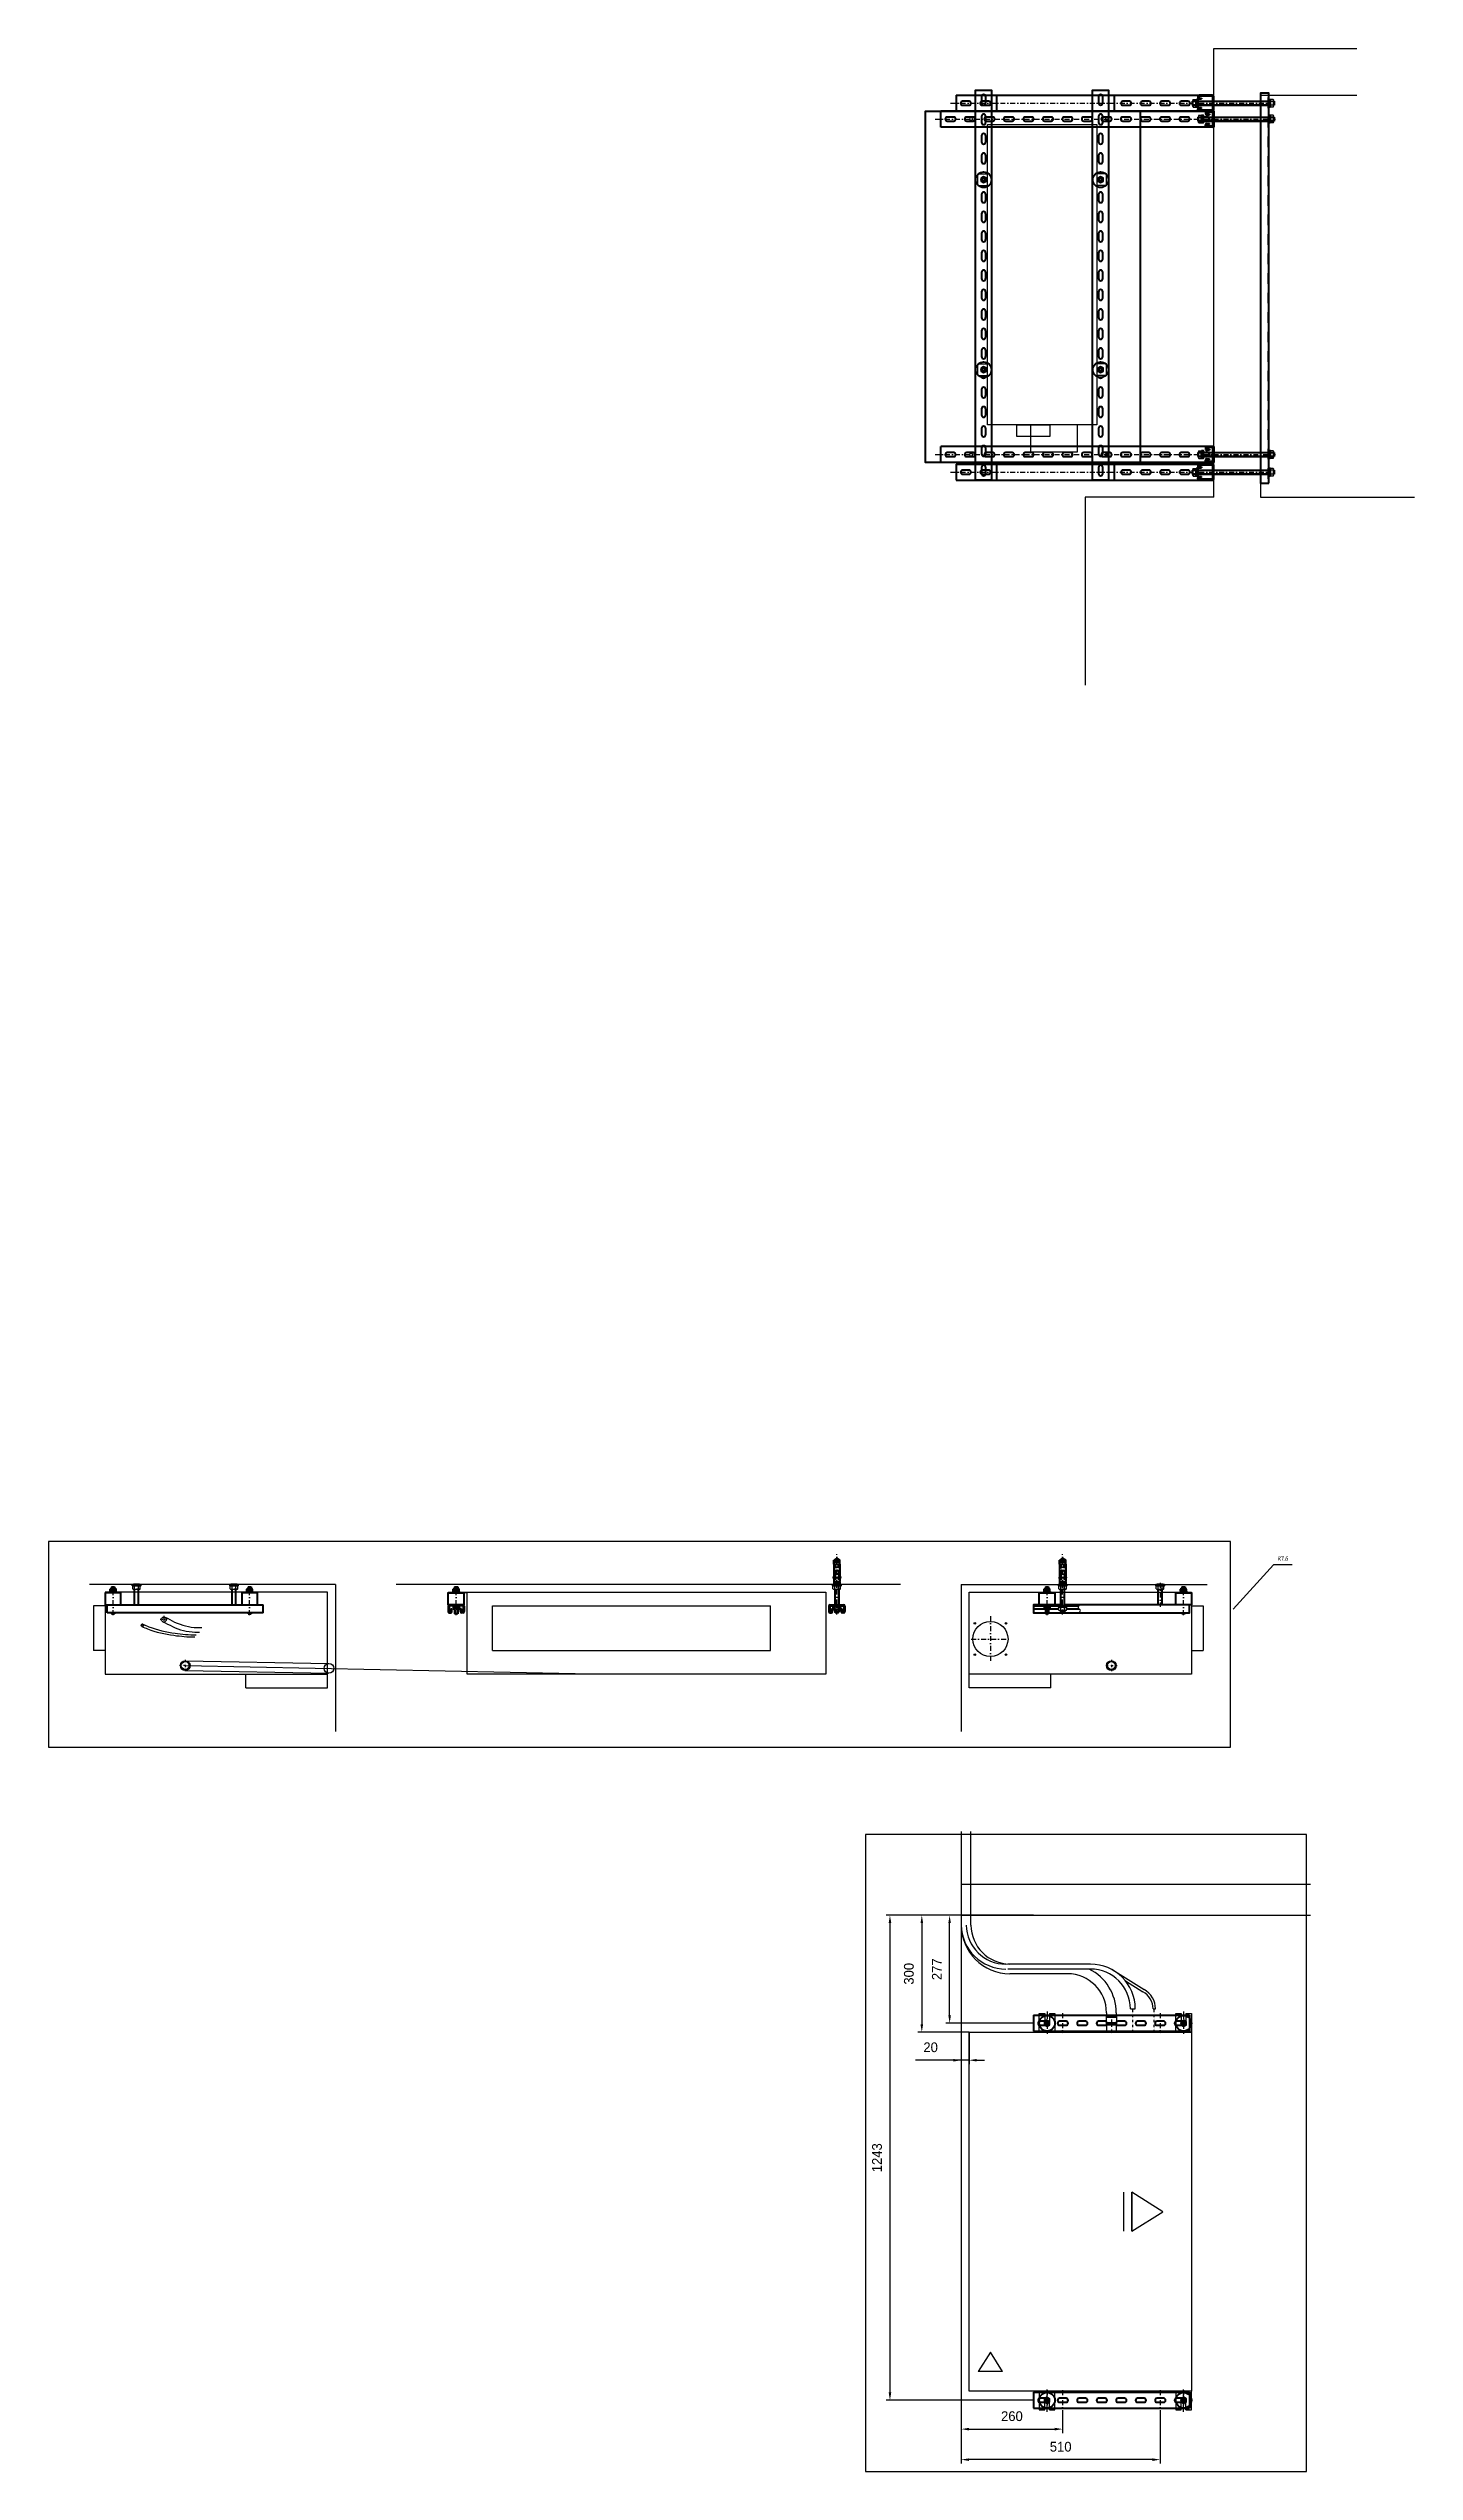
# Model space of a CAD drawing. Header units: millimetres. Extents: x -48331 to 47536, y -69828 to -11916.
# Drawn here: x -24249 to -20747, y -69828 to -63616 of the extents above; entities that cross this region are included whole.
import ezdxf

# ---------------------------------------------------------------- set-up
doc = ezdxf.new("R2010")
doc.units = ezdxf.units.MM
doc.linetypes.add('DASHDOT', pattern=[25.4, 12.7, -6.35, 0, -6.35])
doc.linetypes.add('DASHED', pattern=[19.05, 12.7, -6.35])
for name, color, linetype in [('02 ОВиК', 7, 'Continuous'), ('08 Размеры', 7, 'Continuous'), ('10 Стены', 253, 'Continuous'), ('11 Монтаж1', 200, 'Continuous'), ('12 Монтаж 2', 132, 'Continuous'), ('13 Монтаж3', 192, 'Continuous')]:
    doc.layers.add(name, color=color, linetype=linetype)
doc.layers.add('100 noprint', color=2, linetype='Continuous', plot=False)
doc.styles.get("Standard").update_dxf_attribs({"font": 'Ubuntu-R.ttf'})
doc.styles.add('ГОСТ-ISOCPEUR', font='isocpeui.ttf', dxfattribs={"width": 0.8})
doc.dimstyles.new('ISO-25', dxfattribs={"dimtxt": 2.5, "dimasz": 2.5, "dimexe": 1.25, "dimexo": 0.625, "dimtad": 1, "dimtxsty": 'Standard', "dimcen": 2.5, "dimadec": 0, "dimazin": 0, "dimtfac": 1, "dimtmove": 0, "dimatfit": 3, "dimfxl": 1, "dimarcsym": 0})

msp = doc.modelspace()

# ---------------------------------------------------------------- texts
at = {"linetype": 'Continuous', "lineweight": 35, "style": 'ГОСТ-ISOCPEUR', "width": 0.8}
msp.add_text('К1.6', height=12.5, dxfattribs=at).set_placement((-21098.7, -67493.1))

# ---------------------------------------------------------------- blocks, each defined once
blk = doc.blocks.new('Решотка приток1')
at = {"color": 0, "linetype": 'Continuous', "lineweight": -2}
for p, q in [((-125, 0), (125, 0)), ((-125, -50), (125, -50)), ((-125, -50), (0, -250)), ((0, -250), (125, -50))]:
    blk.add_line(p, q, dxfattribs=at)
at = {"color": 0}
for p, q in [((-125, 0), (125, 0)), ((-125, -50), (0, -250)), ((125, -50), (-125, -50)), ((0, -250), (125, -50))]:
    blk.add_line(p, q, dxfattribs=at)
blk = doc.blocks.new('*D249')
at = {"layer": '08 Размеры', "color": 0, "lineweight": -2}
for p, q in [((-21909.1, -68401.7), (-22020.1, -68401.7)), ((-22010.1, -68421.7), (-22010.1, -68681.7)), ((-21889.1, -68701.7), (-22020.1, -68701.7))]:
    blk.add_line(p, q, dxfattribs=at)
at = {"layer": '08 Размеры', "color": 0}
for points in [[(-22006.8, -68421.7), (-22013.4, -68421.7), (-22010.1, -68401.7)], [(-22013.4, -68681.7), (-22006.8, -68681.7), (-22010.1, -68701.7)]]:
    blk.add_solid(points, dxfattribs=at)
at = {"layer": 'Defpoints', "color": 0}
for p in [(-21909.1, -68401.7), (-22010.1, -68701.7), (-21889.1, -68701.7)]:
    blk.add_point(p, dxfattribs=at)
at = {"layer": '08 Размеры', "color": 0, "insert": (-22043.2, -68551.7), "char_height": 25, "attachment_point": 5, "rotation": 90}
blk.add_mtext('300', dxfattribs=at)
blk = doc.blocks.new('профиль ДКС 21х41')
at = {"color": 0, "lineweight": 40}
for p, q in [((17, 0), (-17, 0)), ((-20.5, -3.5), (-20.5, -17.5)), ((-18, -3.5), (-18, -17.5)), ((17, -2.5), (-17, -2.5)), ((-17, -18.5), (-14.5, -18.5)), ((-17, -21), (-14.5, -21)), ((-13.5, -11), (-11, -11)), ((-13.5, -17.5), (-13.5, -11)), ((-11, -17.5), (-11, -11)), ((13.5, -11), (11, -11)), ((11, -17.5), (11, -11)), ((13.5, -17.5), (13.5, -11)), ((17, -18.5), (14.5, -18.5)), ((17, -21), (14.5, -21)), ((18, -3.5), (18, -17.5)), ((20.5, -3.5), (20.5, -17.5))]:
    blk.add_line(p, q, dxfattribs=at)
for centre, radius, start, end in [((-17, -3.5), 3.5, 90, 180), ((17, -3.5), 3.5, 0, 90), ((-17, -17.5), 3.5, 180, 270), ((-17, -3.5), 1, 90, 180), ((-17, -17.5), 1, 180, 270), ((-14.5, -17.5), 3.5, 270, 0), ((-14.5, -17.5), 1, 270, 0), ((14.5, -17.5), 3.5, 180, 270), ((14.5, -17.5), 1, 180, 270), ((17, -3.5), 1, 0, 90), ((17, -17.5), 3.5, 270, 0), ((17, -17.5), 1, 270, 0)]:
    blk.add_arc(centre, radius, start, end, dxfattribs=at)
blk = doc.blocks.new('*D250')
at = {"layer": '08 Размеры', "color": 0, "lineweight": -2}
for p, q in [((-21723.6, -68401.7), (-21948.8, -68401.7)), ((-21938.8, -68658.5), (-21938.8, -68421.7)), ((-21723.6, -68678.5), (-21948.8, -68678.5))]:
    blk.add_line(p, q, dxfattribs=at)
at = {"layer": '08 Размеры', "color": 0}
for points in [[(-21935.5, -68421.7), (-21942.1, -68421.7), (-21938.8, -68401.7)], [(-21942.1, -68658.5), (-21935.5, -68658.5), (-21938.8, -68678.5)]]:
    blk.add_solid(points, dxfattribs=at)
at = {"layer": 'Defpoints', "color": 0}
for p in [(-21938.8, -68401.7), (-21723.6, -68401.7), (-21723.6, -68678.5)]:
    blk.add_point(p, dxfattribs=at)
at = {"layer": '08 Размеры', "color": 0, "insert": (-21971.6, -68540.1), "char_height": 25, "attachment_point": 5, "rotation": 90}
blk.add_mtext('277', dxfattribs=at)
blk = doc.blocks.new('*D251')
at = {"layer": '08 Размеры', "color": 0, "lineweight": -2}
for p, q in [((-21909.1, -68401.7), (-22101.8, -68401.7)), ((-22091.8, -68421.7), (-22091.8, -69624.9)), ((-21723.6, -69644.9), (-22101.8, -69644.9))]:
    blk.add_line(p, q, dxfattribs=at)
at = {"layer": '08 Размеры', "color": 0}
for points in [[(-22088.4, -68421.7), (-22095.1, -68421.7), (-22091.8, -68401.7)], [(-22095.1, -69624.9), (-22088.4, -69624.9), (-22091.8, -69644.9)]]:
    blk.add_solid(points, dxfattribs=at)
at = {"layer": 'Defpoints', "color": 0}
for p in [(-21909.1, -68401.7), (-22091.8, -69644.9), (-21723.6, -69644.9)]:
    blk.add_point(p, dxfattribs=at)
at = {"layer": '08 Размеры', "color": 0, "insert": (-22124.8, -69023.3), "char_height": 25, "attachment_point": 5, "rotation": 90}
blk.add_mtext('1243', dxfattribs=at)
blk = doc.blocks.new('*D252')
at = {"layer": '08 Размеры', "color": 0, "lineweight": -2}
for p, q in [((-21649.1, -69670.4), (-21649.1, -69728.9)), ((-21909.1, -69709.7), (-21909.1, -69728.9)), ((-21889.1, -69718.9), (-21669.1, -69718.9))]:
    blk.add_line(p, q, dxfattribs=at)
at = {"layer": '08 Размеры', "color": 0}
for points in [[(-21889.1, -69715.6), (-21889.1, -69722.3), (-21909.1, -69718.9)], [(-21669.1, -69722.3), (-21669.1, -69715.6), (-21649.1, -69718.9)]]:
    blk.add_solid(points, dxfattribs=at)
at = {"layer": 'Defpoints', "color": 0}
for p in [(-21649.1, -69670.4), (-21909.1, -69709.7), (-21649.1, -69718.9)]:
    blk.add_point(p, dxfattribs=at)
at = {"layer": '08 Размеры', "color": 0, "insert": (-21779.1, -69685.9), "char_height": 25, "attachment_point": 5}
blk.add_mtext('260', dxfattribs=at)
blk = doc.blocks.new('*D253')
at = {"layer": '08 Размеры', "color": 0, "lineweight": -2}
for p, q in [((-21909.1, -69670.4), (-21909.1, -69807.2)), ((-21399.1, -69670.4), (-21399.1, -69807.2)), ((-21419.1, -69797.2), (-21889.1, -69797.2))]:
    blk.add_line(p, q, dxfattribs=at)
at = {"layer": '08 Размеры', "color": 0}
for points in [[(-21889.1, -69793.9), (-21889.1, -69800.6), (-21909.1, -69797.2)], [(-21419.1, -69800.6), (-21419.1, -69793.9), (-21399.1, -69797.2)]]:
    blk.add_solid(points, dxfattribs=at)
at = {"layer": 'Defpoints', "color": 0}
for p in [(-21909.1, -69670.4), (-21399.1, -69670.4), (-21909.1, -69797.2)]:
    blk.add_point(p, dxfattribs=at)
at = {"layer": '08 Размеры', "color": 0, "insert": (-21654.1, -69764.2), "char_height": 25, "attachment_point": 5}
blk.add_mtext('510', dxfattribs=at)
blk = doc.blocks.new('*D254')
at = {"layer": '08 Размеры', "color": 0, "lineweight": -2}
for p, q in [((-21909.1, -68701.7), (-21909.1, -68783.3)), ((-21889.1, -68701.7), (-21889.1, -68783.3)), ((-21889.1, -68773.3), (-22026, -68773.3)), ((-21889.1, -68773.3), (-21909.1, -68773.3)), ((-21869.1, -68773.3), (-21849.1, -68773.3))]:
    blk.add_line(p, q, dxfattribs=at)
at = {"layer": '08 Размеры', "color": 0}
for points in [[(-21929.1, -68776.7), (-21929.1, -68770), (-21909.1, -68773.3)], [(-21869.1, -68770), (-21869.1, -68776.7), (-21889.1, -68773.3)]]:
    blk.add_solid(points, dxfattribs=at)
at = {"layer": 'Defpoints', "color": 0}
for p in [(-21909.1, -68701.7), (-21889.1, -68701.7), (-21909.1, -68773.3)]:
    blk.add_point(p, dxfattribs=at)
at = {"layer": '08 Размеры', "color": 0, "insert": (-21987.5, -68740.3), "char_height": 25, "attachment_point": 5}
blk.add_mtext('20', dxfattribs=at)
blk = doc.blocks.new('профиль ДКС 41х41')
at = {"color": 0, "lineweight": 40}
for p, q in [((17, 0), (-17, 0)), ((-20.5, -3.5), (-20.5, -37.5)), ((-18, -3.5), (-18, -37.5)), ((17, -2.5), (-17, -2.5)), ((-17, -38.5), (-14.5, -38.5)), ((-17, -41), (-14.5, -41)), ((-13.5, -31), (-11, -31)), ((-13.5, -37.5), (-13.5, -31)), ((-11, -37.5), (-11, -31)), ((13.5, -31), (11, -31)), ((11, -37.5), (11, -31)), ((13.5, -37.5), (13.5, -31)), ((17, -38.5), (14.5, -38.5)), ((17, -41), (14.5, -41)), ((18, -3.5), (18, -37.5)), ((20.5, -3.5), (20.5, -37.5))]:
    blk.add_line(p, q, dxfattribs=at)
for centre, radius, start, end in [((-17, -3.5), 3.5, 90, 180), ((17, -3.5), 3.5, 0, 90), ((-17, -37.5), 3.5, 180, 270), ((-17, -3.5), 1, 90, 180), ((-17, -37.5), 1, 180, 270), ((-14.5, -37.5), 3.5, 270, 0), ((-14.5, -37.5), 1, 270, 0), ((14.5, -37.5), 3.5, 180, 270), ((14.5, -37.5), 1, 180, 270), ((17, -3.5), 1, 0, 90), ((17, -37.5), 3.5, 270, 0), ((17, -37.5), 1, 270, 0)]:
    blk.add_arc(centre, radius, start, end, dxfattribs=at)

# ---------------------------------------------------------------- dimensions: what is measured, and where the dimension line sits
at = {"layer": '08 Размеры'}
for base, p2, picture, middle in [((-22091.8, -69644.9), (-21723.6, -69644.9), '*D251', (-22124.8, -69023.3)), ((-22010.1, -68701.7), (-21889.1, -68701.7), '*D249', (-22043.2, -68551.7))]:
    dim = msp.add_linear_dim(base=base, p1=(-21909.1, -68401.7), p2=p2, angle=90, dimstyle='ISO-25', override={"dimtxt": 25, "dimasz": 20, "dimexe": 10, "dimexo": 0, "dimgap": 20, "dimdec": 0}, dxfattribs=at)
    dim.commit()
    dim.dimension.update_dxf_attribs({"geometry": picture, "text_midpoint": middle})
dim = msp.add_linear_dim(base=(-21938.8, -68401.7), p1=(-21723.6, -68678.5), p2=(-21723.6, -68401.7), angle=90, dimstyle='ISO-25', override={"dimtxt": 25, "dimasz": 20, "dimexe": 10, "dimexo": 0, "dimgap": 20, "dimdec": 0}, dxfattribs=at)
dim.commit()
dim.dimension.update_dxf_attribs({"geometry": '*D250', "text_midpoint": (-21938.8, -68540.1), "dimtype": 160})
for base, p1, p2, picture, middle in [((-21909.1, -68773.3), (-21889.1, -68701.7), (-21909.1, -68701.7), '*D254', (-21987.5, -68740.3)), ((-21649.1, -69718.9), (-21909.1, -69709.7), (-21649.1, -69670.4), '*D252', (-21779.1, -69685.9)), ((-21909.1, -69797.2), (-21399.1, -69670.4), (-21909.1, -69670.4), '*D253', (-21654.1, -69764.2))]:
    dim = msp.add_linear_dim(base=base, p1=p1, p2=p2, dimstyle='ISO-25', override={"dimtxt": 25, "dimasz": 20, "dimexe": 10, "dimexo": 0, "dimgap": 20, "dimdec": 0}, dxfattribs=at)
    dim.commit()
    dim.dimension.update_dxf_attribs({"geometry": picture, "text_midpoint": middle})

# ---------------------------------------------------------------- hatches: boundary and pattern name
at = {"layer": '11 Монтаж1', "lineweight": -2}
h = msp.add_hatch(dxfattribs=at)
h.set_pattern_fill('ANSI31', color=256, style=0)
h.set_pattern_definition([(45, (-23044.0206, 0), (-2.24506403, 2.24506403), [])])
h.paths.add_polyline_path([(-21712.1, -67608.1), (-21712.1, -67605.6), (-21723.6, -67605.6), (-21723.6, -67608.1)])
h.paths.add_polyline_path([(-21662.1, -67608.1), (-21662.1, -67605.6), (-21685.1, -67605.6), (-21685.1, -67608.1)])
h.paths.add_polyline_path([(-21612.1, -67608.1), (-21612.1, -67605.6), (-21635.1, -67605.6), (-21635.1, -67608.1)])

# ---------------------------------------------------------------- linework, layer by layer
for p in [(-21211.9, -67617), (-21060.3, -67503.1)]:
    msp.add_line(p, (-21108.7, -67503.1))
at = {"color": 0, "lineweight": -2}
for p, q in [((-23898.5, -67749.1), (-23530.1, -67756.4)), ((-23898.5, -67774.1), (-23530.1, -67781.4))]:
    msp.add_line(p, q, dxfattribs=at)
at = {"lineweight": -2}
for p, q in [((-21884.1, -68426.7), (-21884.1, -68186.7)), ((-21636.6, -68526.7), (-21784.1, -68526.7)), ((-21636.6, -68551.7), (-21784.1, -68551.7)), ((-21537.6, -68656.7), (-21510.6, -68656.7)), ((-21537.6, -68656.7), (-21537.6, -68682.7)), ((-21537.6, -68662.7), (-21510.6, -68662.7)), ((-21537.6, -68676.7), (-21510.6, -68676.7)), ((-21537.6, -68682.7), (-21510.6, -68682.7)), ((-21536.6, -68651.7), (-21536.6, -68656.7)), ((-21535.7, -68661.8), (-21533.3, -68657.5)), ((-21535.7, -68681.8), (-21533.3, -68677.5)), ((-21532.7, -68661.8), (-21530.3, -68657.5)), ((-21532.7, -68681.8), (-21530.3, -68677.5)), ((-21529.7, -68661.8), (-21527.3, -68657.5)), ((-21529.7, -68681.8), (-21527.3, -68677.5)), ((-21526.7, -68661.8), (-21524.3, -68657.5)), ((-21526.7, -68681.8), (-21524.3, -68677.5)), ((-21523.7, -68661.8), (-21521.3, -68657.5)), ((-21523.7, -68681.8), (-21521.3, -68677.5)), ((-21520.7, -68661.8), (-21518.3, -68657.5)), ((-21520.7, -68681.8), (-21518.3, -68677.5)), ((-21517.7, -68661.8), (-21515.3, -68657.5)), ((-21517.7, -68681.8), (-21515.3, -68677.5)), ((-21514.7, -68661.8), (-21512.3, -68657.5)), ((-21514.7, -68681.8), (-21512.3, -68677.5)), ((-21511.6, -68651.7), (-21511.6, -68656.7)), ((-21510.6, -68656.7), (-21510.6, -68682.7))]:
    msp.add_line(p, q, dxfattribs=at)
at = {"color": 1, "lineweight": -2}
for p, q in [((-21577.5, -68527), (-21789.3, -68527)), ((-21577.5, -68539.7), (-21789.3, -68539.7)), ((-21522.4, -68541.1), (-21440.2, -68592.2)), ((-21487.9, -68570), (-21443.3, -68597.8))]:
    msp.add_line(p, q, dxfattribs=at)
for points in [[(-21123.2, -63742.3), (-21123.2, -63769.3), (-21120.7, -63769.3), (-21120.7, -63742.3)], [(-21123.2, -63792.3), (-21123.2, -63819.3), (-21120.7, -63819.3), (-21120.7, -63792.3)], [(-21123.2, -63842.3), (-21123.2, -63869.3), (-21120.7, -63869.3), (-21120.7, -63842.3)], [(-21123.2, -63892.3), (-21123.2, -63919.3), (-21120.7, -63919.3), (-21120.7, -63892.3)], [(-21123.2, -63942.3), (-21123.2, -63969.3), (-21120.7, -63969.3), (-21120.7, -63942.3)], [(-21123.2, -63992.3), (-21123.2, -64019.3), (-21120.7, -64019.3), (-21120.7, -63992.3)], [(-21123.2, -64042.3), (-21123.2, -64069.3), (-21120.7, -64069.3), (-21120.7, -64042.3)], [(-21123.2, -64092.3), (-21123.2, -64119.3), (-21120.7, -64119.3), (-21120.7, -64092.3)], [(-21123.2, -64142.3), (-21123.2, -64169.3), (-21120.7, -64169.3), (-21120.7, -64142.3)], [(-21123.2, -64192.3), (-21123.2, -64219.3), (-21120.7, -64219.3), (-21120.7, -64192.3)], [(-21123.2, -64242.3), (-21123.2, -64269.3), (-21120.7, -64269.3), (-21120.7, -64242.3)], [(-21123.2, -64292.3), (-21123.2, -64319.3), (-21120.7, -64319.3), (-21120.7, -64292.3)], [(-21123.2, -64342.3), (-21123.2, -64369.3), (-21120.7, -64369.3), (-21120.7, -64342.3)], [(-21123.2, -64392.3), (-21123.2, -64419.3), (-21120.7, -64419.3), (-21120.7, -64392.3)], [(-21123.2, -64442.3), (-21123.2, -64469.3), (-21120.7, -64469.3), (-21120.7, -64442.3)], [(-21123.2, -64492.3), (-21123.2, -64519.3), (-21120.7, -64519.3), (-21120.7, -64492.3)], [(-21123.2, -64542.3), (-21123.2, -64569.3), (-21120.7, -64569.3), (-21120.7, -64542.3)], [(-21123.2, -64592.3), (-21123.2, -64619.3), (-21120.7, -64619.3), (-21120.7, -64592.3)]]:
    msp.add_lwpolyline(points, close=True)
at = {"color": 0, "lineweight": -2}
msp.add_circle((-23530.1, -67768.9), 12.5, dxfattribs=at)
at = {"lineweight": -2}
for centre, radius, start, end in [((-21784.1, -68426.7), 125, 180, 270), ((-21784.1, -68426.7), 100, 180, 270), ((-21636.6, -68651.7), 100, 0, 90), ((-21636.6, -68651.7), 125, 360, 63.63717)]:
    msp.add_arc(centre, radius, start, end, dxfattribs=at)
at = {"color": 1, "lineweight": -2}
for centre, radius, start, end in [((-21794.4, -68425), 114.7, 180.85445, 270), ((-21794.4, -68425), 102, 180.95497, 270), ((-21577.5, -68641.7), 114.7, 360, 90), ((-21577.5, -68641.7), 102, 0, 90), ((-21467.3, -68641.7), 50, 0, 61.29666), ((-21467.3, -68641.7), 56.3, 0, 61.29666)]:
    msp.add_arc(centre, radius, start, end, dxfattribs=at)
at = {"color": 1, "lineweight": -2, "end_tangent": (1, 0)}
for points, start_tangent in [([(-23950.7, -67637.8), (-23925.6, -67650), (-23868, -67664.2), (-23856.3, -67664.2)], (0.933888, -0.357564)), ([(-24010, -67661.3), (-23994.8, -67667.7), (-23927.7, -67684.1), (-23873.8, -67688.3)], (0.924944, -0.380104)), ([(-24006.9, -67655.8), (-23991.7, -67662.1), (-23924.6, -67678.6), (-23870.7, -67682.8)], (0.924944, -0.380104)), ([(-23956.2, -67649.3), (-23931.1, -67661.5), (-23873.5, -67675.7), (-23861.8, -67675.7)], (0.933888, -0.357564))]:
    msp.add_spline(points, degree=3, dxfattribs=dict(at, start_tangent=start_tangent))
at = {"layer": '02 ОВиК', "color": 5}
for p, q in [((-21841.7, -64581.3), (-21841.7, -63811.3)), ((-21841.7, -63811.3), (-21561.7, -63811.3)), ((-21561.7, -63811.3), (-21561.7, -64581.3)), ((-21866.7, -63967.8), (-21866.7, -63937.8)), ((-21866.7, -63937.8), (-21841.7, -63937.8)), ((-21866.7, -63967.8), (-21841.7, -63967.8)), ((-21536.7, -63937.8), (-21561.7, -63937.8)), ((-21536.7, -63967.8), (-21561.7, -63967.8)), ((-21536.7, -63967.8), (-21536.7, -63937.8)), ((-21866.7, -64454.8), (-21866.7, -64424.8)), ((-21866.7, -64424.8), (-21841.7, -64424.8)), ((-21866.7, -64454.8), (-21841.7, -64454.8)), ((-21536.7, -64424.8), (-21561.7, -64424.8)), ((-21536.7, -64454.8), (-21561.7, -64454.8)), ((-21536.7, -64454.8), (-21536.7, -64424.8)), ((-21561.7, -64581.3), (-21841.7, -64581.3)), ((-21731.7, -64581.3), (-21731.7, -64651.3)), ((-21611.7, -64581.3), (-21611.7, -64651.3)), ((-21561.7, -64581.3), (-21561.7, -64581.3)), ((-21611.7, -64651.3), (-21731.7, -64651.3)), ((-21834.1, -69521.6), (-21865.4, -69571.6)), ((-21802.9, -69571.6), (-21834.1, -69521.6)), ((-21802.9, -69571.6), (-21865.4, -69571.6))]:
    msp.add_line(p, q, dxfattribs=at)
at = {"layer": '02 ОВиК', "color": 5, "lineweight": -2}
for p, q in [((-23533.5, -67573.6), (-24103.5, -67573.6)), ((-24103.5, -67573.6), (-24103.5, -67783.6)), ((-23533.5, -67818.6), (-23533.5, -67573.6)), ((-23224, -67575.6), (-23224, -67573.6)), ((-23224, -67573.6), (-23176, -67573.6)), ((-23176, -67575.6), (-23224, -67575.6)), ((-23176, -67783.6), (-23176, -67573.6)), ((-23176, -67573.6), (-22256, -67573.6)), ((-23176, -67573.6), (-23176, -67575.6)), ((-22256, -67573.6), (-22256, -67783.6)), ((-21889.1, -67818.6), (-21889.1, -67573.6)), ((-21889.1, -67573.6), (-21319.1, -67573.6)), ((-21319.1, -67573.6), (-21319.1, -67783.6)), ((-24133.5, -67608.6), (-24133.5, -67722.6)), ((-24103.5, -67608.6), (-24133.5, -67608.6)), ((-23111, -67722.6), (-23111, -67608.6)), ((-23111, -67608.6), (-22398, -67608.6)), ((-22398, -67722.6), (-22398, -67608.6)), ((-21319.1, -67608.6), (-21289.1, -67608.6)), ((-21289.1, -67608.6), (-21289.1, -67722.6)), ((-24103.5, -67722.6), (-24133.5, -67722.6)), ((-23111, -67722.6), (-22398, -67722.6)), ((-21319.1, -67722.6), (-21289.1, -67722.6)), ((-24103.5, -67783.6), (-23533.5, -67783.6)), ((-23743.5, -67818.6), (-23743.5, -67783.6)), ((-23743.5, -67818.6), (-23533.5, -67818.6)), ((-22256, -67783.6), (-23176, -67783.6)), ((-21319.1, -67783.6), (-21889.1, -67783.6)), ((-21679.1, -67818.6), (-21889.1, -67818.6)), ((-21679.1, -67818.6), (-21679.1, -67783.6)), ((-21709.1, -68701.7), (-21709.1, -68653.7)), ((-21709.1, -68653.7), (-21695.1, -68653.7)), ((-21695.1, -68653.7), (-21695.1, -68677.7)), ((-21683.1, -68653.7), (-21683.1, -68677.7)), ((-21683.1, -68653.7), (-21669.1, -68653.7)), ((-21669.1, -68653.7), (-21669.1, -68701.7)), ((-21536.6, -68682.7), (-21536.6, -68697.7)), ((-21536.6, -68697.7), (-21511.6, -68697.7)), ((-21536.6, -68697.7), (-21536.6, -68701.7)), ((-21511.6, -68682.7), (-21511.6, -68697.7)), ((-21511.6, -68697.7), (-21511.6, -68701.7)), ((-21475.5, -68641.7), (-21462.8, -68641.7)), ((-21417.3, -68641.7), (-21410.9, -68641.7)), ((-21359.1, -68701.7), (-21359.1, -68653.7)), ((-21359.1, -68653.7), (-21345.1, -68653.7)), ((-21345.1, -68653.7), (-21345.1, -68677.7)), ((-21333.1, -68653.7), (-21333.1, -68677.7)), ((-21333.1, -68653.7), (-21319.1, -68653.7)), ((-21319.1, -68653.7), (-21319.1, -68701.7)), ((-21669.1, -68701.7), (-21709.1, -68701.7)), ((-21319.1, -68701.7), (-21359.1, -68701.7)), ((-21709.1, -69621.7), (-21709.1, -69669.7)), ((-21669.1, -69621.7), (-21709.1, -69621.7)), ((-21669.1, -69669.7), (-21669.1, -69621.7)), ((-21359.1, -69621.7), (-21359.1, -69669.7)), ((-21319.1, -69621.7), (-21359.1, -69621.7)), ((-21319.1, -69669.7), (-21319.1, -69621.7)), ((-21709.1, -69669.7), (-21695.1, -69669.7)), ((-21695.1, -69669.7), (-21695.1, -69645.7)), ((-21683.1, -69669.7), (-21683.1, -69645.7)), ((-21683.1, -69669.7), (-21669.1, -69669.7)), ((-21359.1, -69669.7), (-21345.1, -69669.7)), ((-21345.1, -69669.7), (-21345.1, -69645.7)), ((-21333.1, -69669.7), (-21333.1, -69645.7)), ((-21333.1, -69669.7), (-21319.1, -69669.7))]:
    msp.add_line(p, q, dxfattribs=at)
at = {"layer": '02 ОВиК', "color": 5, "linetype": 'DASHED', "lineweight": -2, "ltscale": 0.1}
for p, q in [((-23194, -67575.6), (-23194, -67573.6)), ((-22233, -67575.6), (-22233, -67573.6))]:
    msp.add_line(p, q, dxfattribs=at)
at = {"layer": '02 ОВиК', "color": 5, "linetype": 'DASHDOT', "lineweight": -2, "ltscale": 0.2}
for p, q in [((-23953.5, -67634.3), (-23953.5, -67653)), ((-24003.4, -67658.6), (-24013.6, -67658.6)), ((-24008.5, -67653.4), (-24008.5, -67663.7)), ((-23945, -67643.6), (-23962.3, -67643.6))]:
    msp.add_line(p, q, dxfattribs=at)
at = {"layer": '02 ОВиК', "color": 5, "linetype": 'DASHDOT', "lineweight": -2}
for p, q in [((-21834.1, -67634.9), (-21834.1, -67752.2)), ((-21883.4, -67693.6), (-21784.8, -67693.6))]:
    msp.add_line(p, q, dxfattribs=at)
at = {"layer": '02 ОВиК', "color": 5, "linetype": 'DASHDOT', "lineweight": -2, "ltscale": 0.5}
for p, q in [((-23884, -67761.6), (-23912.9, -67761.6)), ((-23898.5, -67746.9), (-23898.5, -67776.2)), ((-21538.5, -67761.6), (-21509.7, -67761.6)), ((-21524.1, -67746.9), (-21524.1, -67776.2)), ((-21689.1, -68648.4), (-21689.1, -68708.5)), ((-21524.1, -68668.6), (-21524.1, -68706.5)), ((-21469.1, -68701.7), (-21469.1, -68641.7)), ((-21414.1, -68701.7), (-21414.1, -68641.7)), ((-21339.1, -68648.4), (-21339.1, -68708.5)), ((-21689.1, -69674.9), (-21689.1, -69614.8)), ((-21339.1, -69674.9), (-21339.1, -69614.8))]:
    msp.add_line(p, q, dxfattribs=at)
at = {"layer": '02 ОВиК', "color": 5, "flags": 128}
msp.add_lwpolyline([(-21766.7, -64611.3), (-21766.7, -64581.3), (-21681.7, -64581.3), (-21681.7, -64611.3)], close=True, dxfattribs=at)
at = {"layer": '02 ОВиК', "color": 5, "lineweight": -2, "flags": 128}
for points in [[(-24063.5, -67575.6), (-24063.5, -67573.6), (-24103.5, -67573.6), (-24103.5, -67575.6)], [(-23713.5, -67575.6), (-23713.5, -67573.6), (-23753.5, -67573.6), (-23753.5, -67575.6)], [(-21709.1, -67575.6), (-21709.1, -67573.6), (-21669.1, -67573.6), (-21669.1, -67575.6)], [(-21359.1, -67575.6), (-21359.1, -67573.6), (-21319.1, -67573.6), (-21319.1, -67575.6)]]:
    msp.add_lwpolyline(points, close=True, dxfattribs=at)
at = {"layer": '02 ОВиК', "color": 5, "lineweight": -2}
msp.add_lwpolyline([(-21889.1, -69621.7), (-21889.1, -68701.7), (-21319.1, -68701.7), (-21319.1, -69621.7)], close=True, dxfattribs=at)
at = {"layer": '02 ОВиК', "color": 5}
for centre in [(-21851.7, -63952.8), (-21551.7, -63952.8), (-21851.7, -64439.8), (-21551.7, -64439.8)]:
    msp.add_circle(centre, 6, dxfattribs=at)
at = {"layer": '02 ОВиК', "color": 5, "lineweight": -2}
for centre, radius in [((-23953.5, -67643.6), 6.35), ((-24008.5, -67658.6), 3.17), ((-21834.1, -67693.6), 45), ((-21874.1, -67653.6), 2), ((-21794.1, -67653.6), 2), ((-23898.5, -67761.6), 12.5), ((-23898.5, -67761.6), 10), ((-21874.1, -67733.6), 2), ((-21794.1, -67733.6), 2), ((-21524.1, -67761.6), 12.5), ((-21524.1, -67761.6), 10)]:
    msp.add_circle(centre, radius, dxfattribs=at)
for centre, start, end in [((-21689.1, -68677.7), 180, 0), ((-21339.1, -68677.7), 180, 0), ((-21689.1, -69645.7), 0, 180), ((-21339.1, -69645.7), 0, 180)]:
    msp.add_arc(centre, 6, start, end, dxfattribs=at)
at = {"layer": '10 Стены', "lineweight": -2}
for p, q in [((-21261.7, -63616.3), (-20894.6, -63616.3)), ((-21261.7, -64766.3), (-21261.7, -63616.3)), ((-21141.7, -63736.3), (-21141.7, -64766.3)), ((-21141.7, -63736.3), (-20894.6, -63736.3)), ((-21261.7, -64766.3), (-21591.7, -64766.3)), ((-21591.7, -64766.3), (-21591.7, -65248.8)), ((-21141.7, -64766.3), (-20746.9, -64766.3)), ((-23513.5, -67553.6), (-24143.9, -67553.6)), ((-23513.5, -67553.6), (-23513.5, -67930.7)), ((-22064.5, -67553.6), (-23358.1, -67553.6)), ((-21909.1, -67553.6), (-21909.1, -67930.7)), ((-21909.1, -67553.6), (-21278.7, -67553.6)), ((-21909.1, -68186.7), (-21909.1, -69709.7)), ((-21909.1, -68321.7), (-21013.6, -68321.7)), ((-21909.1, -68401.7), (-21013.6, -68401.7))]:
    msp.add_line(p, q, dxfattribs=at)
at = {"layer": '100 noprint', "color": 1, "lineweight": -2}
msp.add_line((-23898.5, -67761.6), (-22898.5, -67781.6), dxfattribs=at)
msp.add_lwpolyline([(-22154.7, -68194.8), (-22154.7, -69827.7), (-21023.5, -69827.7), (-21023.5, -68194.8)], close=True, dxfattribs=at)
at = {"layer": '11 Монтаж1', "linetype": 'DASHDOT'}
for p, q in [((-21936.2, -63756.8), (-21102.7, -63756.8)), ((-21936.2, -64702.5), (-21102.4, -64702.5)), ((-24083.5, -67632), (-24083.5, -67555.7)), ((-23204, -67632), (-23204, -67555.7)), ((-21339.1, -67632), (-21339.1, -67555.7)), ((-21689.1, -68652.9), (-21689.1, -68704)), ((-21649.1, -68652.9), (-21649.1, -68704)), ((-21399.1, -68652.9), (-21399.1, -68704)), ((-21339.1, -68652.9), (-21339.1, -68704)), ((-21689.1, -69619.3), (-21689.1, -69670.4)), ((-21649.1, -69619.3), (-21649.1, -69670.4)), ((-21399.1, -69619.3), (-21399.1, -69670.4)), ((-21339.1, -69619.3), (-21339.1, -69670.4))]:
    msp.add_line(p, q, dxfattribs=at)
at = {"layer": '11 Монтаж1', "lineweight": 40}
for p, q in [((-21922.2, -63736.3), (-21261.7, -63736.3)), ((-21922.2, -63736.3), (-21922.2, -63777.3)), ((-21922.2, -63777.3), (-21261.7, -63777.3)), ((-21888.9, -63751.5), (-21905.4, -63751.5)), ((-21905.4, -63762), (-21888.9, -63762)), ((-21838.9, -63751.5), (-21855.4, -63751.5)), ((-21855.4, -63762), (-21838.9, -63762)), ((-21818.7, -63736.3), (-21818.7, -63777.3)), ((-21517.1, -63736.3), (-21517.1, -63777.3)), ((-21477.9, -63751.5), (-21494.4, -63751.5)), ((-21494.4, -63762), (-21477.9, -63762)), ((-21427.9, -63751.5), (-21444.4, -63751.5)), ((-21444.4, -63762), (-21427.9, -63762)), ((-21377.9, -63751.5), (-21394.4, -63751.5)), ((-21394.4, -63762), (-21377.9, -63762)), ((-21327.9, -63751.5), (-21344.4, -63751.5)), ((-21344.4, -63762), (-21327.9, -63762)), ((-21302.7, -63736.3), (-21302.7, -63777.3)), ((-21922.2, -64682), (-21261.7, -64682)), ((-21922.2, -64682), (-21922.2, -64723)), ((-21888.9, -64697.3), (-21905.4, -64697.3)), ((-21905.4, -64707.8), (-21888.9, -64707.8)), ((-21838.9, -64697.3), (-21855.4, -64697.3)), ((-21855.4, -64707.8), (-21838.9, -64707.8)), ((-21818.7, -64682), (-21818.7, -64723)), ((-21517.1, -64682), (-21517.1, -64723)), ((-21477.9, -64697.3), (-21494.4, -64697.3)), ((-21494.4, -64707.8), (-21477.9, -64707.8)), ((-21427.9, -64697.3), (-21444.4, -64697.3)), ((-21444.4, -64707.8), (-21427.9, -64707.8)), ((-21377.9, -64697.3), (-21394.4, -64697.3)), ((-21394.4, -64707.8), (-21377.9, -64707.8)), ((-21327.9, -64697.3), (-21344.4, -64697.3)), ((-21344.4, -64707.8), (-21327.9, -64707.8)), ((-21302.7, -64682), (-21302.7, -64723)), ((-21922.2, -64723), (-21261.7, -64723)), ((-22228, -67486.6), (-22236, -67491.2)), ((-22236, -67501.6), (-22236, -67491.2)), ((-22236, -67491.2), (-22220, -67491.2)), ((-22234.3, -67501.6), (-22236, -67501.6)), ((-22236, -67501.6), (-22236, -67546.2)), ((-22234.3, -67501.6), (-22233.6, -67501.6)), ((-22233.9, -67505.2), (-22232.1, -67505.2)), ((-22233.9, -67505.8), (-22232.1, -67505.8)), ((-22233.6, -67501.6), (-22233, -67502.5)), ((-22232, -67493.2), (-22233, -67494.2)), ((-22233, -67496.7), (-22233, -67494.2)), ((-22233, -67494.2), (-22223, -67494.2)), ((-22232.4, -67501.6), (-22233, -67502.5)), ((-22233, -67516.9), (-22233, -67541.9)), ((-22232.4, -67501.6), (-22223.6, -67501.6)), ((-22232, -67493.2), (-22224, -67493.2)), ((-22228, -67486.6), (-22220, -67491.2)), ((-22223, -67494.2), (-22224, -67493.2)), ((-22222.1, -67505.2), (-22223.9, -67505.2)), ((-22222.1, -67505.8), (-22223.9, -67505.8)), ((-22223.6, -67501.6), (-22223, -67502.5)), ((-22223, -67496.7), (-22223, -67494.2)), ((-22222.4, -67501.6), (-22223, -67502.5)), ((-22223, -67516.9), (-22223, -67541.5)), ((-22222.4, -67501.6), (-22220, -67501.6)), ((-22220, -67501.6), (-22220, -67491.2)), ((-22220, -67501.6), (-22220, -67546.2)), ((-21649.1, -67486.6), (-21657.1, -67491.2)), ((-21657.1, -67501.6), (-21657.1, -67491.2)), ((-21657.1, -67491.2), (-21641.1, -67491.2)), ((-21655.4, -67501.6), (-21657.1, -67501.6)), ((-21657.1, -67501.6), (-21657.1, -67546.2)), ((-21655.4, -67501.6), (-21654.8, -67501.6)), ((-21655, -67505.1), (-21653.2, -67505.1)), ((-21655, -67505.8), (-21653.2, -67505.8)), ((-21654.8, -67501.6), (-21654.1, -67502.5)), ((-21653.1, -67493.2), (-21654.1, -67494.2)), ((-21654.1, -67496.7), (-21654.1, -67494.2)), ((-21654.1, -67494.2), (-21644.1, -67494.2)), ((-21653.5, -67501.6), (-21654.1, -67502.5)), ((-21654.1, -67516.9), (-21654.1, -67541.9)), ((-21653.5, -67501.6), (-21644.8, -67501.6)), ((-21653.1, -67493.2), (-21645.1, -67493.2)), ((-21649.1, -67486.6), (-21641.1, -67491.2)), ((-21644.1, -67494.2), (-21645.1, -67493.2)), ((-21643.2, -67505.1), (-21645, -67505.1)), ((-21643.2, -67505.8), (-21645, -67505.8)), ((-21644.8, -67501.6), (-21644.1, -67502.5)), ((-21644.1, -67496.7), (-21644.1, -67494.2)), ((-21643.5, -67501.6), (-21644.1, -67502.5)), ((-21644.1, -67516.9), (-21644.1, -67541.5)), ((-21643.5, -67501.6), (-21641.1, -67501.6)), ((-21641.1, -67501.6), (-21641.1, -67491.2)), ((-21641.1, -67501.6), (-21641.1, -67546.2)), ((-24063.5, -67575.6), (-24103.5, -67575.6)), ((-24103.5, -67575.6), (-24103.5, -67605.6)), ((-24075.5, -67572), (-24091.5, -67572)), ((-24091.5, -67572), (-24091.5, -67573.6)), ((-24075.5, -67573.6), (-24091.5, -67573.6)), ((-24089.9, -67565.3), (-24090.9, -67565.8)), ((-24090.9, -67570.6), (-24090.9, -67565.8)), ((-24075.9, -67570.6), (-24090.9, -67570.6)), ((-24090.7, -67572), (-24090.7, -67570.6)), ((-24076.3, -67572), (-24090.7, -67572)), ((-24089.1, -67565.3), (-24089.9, -67565.3)), ((-24083.4, -67565.3), (-24089.1, -67565.3)), ((-24087.5, -67559.6), (-24079.5, -67559.6)), ((-24087.5, -67559.6), (-24087.5, -67565.3)), ((-24087.5, -67573.6), (-24087.5, -67575.6)), ((-24087.2, -67570.6), (-24087.2, -67565.8)), ((-24083.4, -67565.3), (-24077.8, -67565.3)), ((-24079.7, -67570.6), (-24079.7, -67565.8)), ((-24079.5, -67559.6), (-24079.5, -67565.3)), ((-24079.5, -67573.6), (-24079.5, -67575.6)), ((-24076.9, -67565.3), (-24077.8, -67565.3)), ((-24075.9, -67565.8), (-24076.9, -67565.3)), ((-24076.1, -67571.8), (-24076.3, -67572)), ((-24076.1, -67571.8), (-24076.2, -67570.6)), ((-24075.9, -67570.6), (-24075.9, -67565.8)), ((-24075.5, -67572), (-24075.5, -67573.6)), ((-24063.5, -67605.6), (-24063.5, -67575.6)), ((-24028.5, -67605.6), (-24028.5, -67564.1)), ((-24018.5, -67605.6), (-24018.5, -67564.1)), ((-23778.5, -67605.6), (-23778.5, -67564.1)), ((-23768.5, -67605.6), (-23768.5, -67564.1)), ((-23713.5, -67575.6), (-23753.5, -67575.6)), ((-23753.5, -67575.6), (-23753.5, -67605.6)), ((-23725.5, -67572), (-23741.5, -67572)), ((-23741.5, -67572), (-23741.5, -67573.6)), ((-23725.5, -67573.6), (-23741.5, -67573.6)), ((-23739.9, -67565.3), (-23740.9, -67565.8)), ((-23740.9, -67570.6), (-23740.9, -67565.8)), ((-23725.9, -67570.6), (-23740.9, -67570.6)), ((-23740.7, -67572), (-23740.7, -67570.6)), ((-23726.3, -67572), (-23740.7, -67572)), ((-23739.1, -67565.3), (-23739.9, -67565.3)), ((-23733.1, -67565.3), (-23738.7, -67565.3)), ((-23737.5, -67559.6), (-23729.5, -67559.6)), ((-23737.5, -67559.6), (-23737.5, -67565.3)), ((-23737.5, -67573.6), (-23737.5, -67575.6)), ((-23737.2, -67570.6), (-23737.2, -67565.8)), ((-23733.4, -67565.3), (-23727.8, -67565.3)), ((-23729.7, -67570.6), (-23729.7, -67565.8)), ((-23729.5, -67559.6), (-23729.5, -67565.3)), ((-23729.5, -67573.6), (-23729.5, -67575.6)), ((-23726.9, -67565.3), (-23727.8, -67565.3)), ((-23725.9, -67565.8), (-23726.9, -67565.3)), ((-23726.1, -67571.8), (-23726.3, -67572)), ((-23726.1, -67571.8), (-23726.2, -67570.6)), ((-23725.9, -67570.6), (-23725.9, -67565.8)), ((-23725.5, -67572), (-23725.5, -67573.6)), ((-23713.5, -67605.6), (-23713.5, -67575.6)), ((-23224, -67605.6), (-23224, -67575.6)), ((-23224, -67575.6), (-23184, -67575.6)), ((-23196, -67572), (-23212, -67572)), ((-23212, -67572), (-23212, -67573.6)), ((-23196, -67573.6), (-23212, -67573.6)), ((-23210.4, -67565.3), (-23211.5, -67565.8)), ((-23211.5, -67570.6), (-23211.5, -67565.8)), ((-23196.4, -67570.6), (-23211.5, -67570.6)), ((-23211.2, -67572), (-23211.2, -67570.6)), ((-23196.8, -67572), (-23211.2, -67572)), ((-23209.6, -67565.3), (-23210.4, -67565.3)), ((-23203.9, -67565.3), (-23209.6, -67565.3)), ((-23208, -67559.6), (-23200, -67559.6)), ((-23208, -67559.6), (-23208, -67565.3)), ((-23208, -67573.6), (-23208, -67575.6)), ((-23207.7, -67570.6), (-23207.7, -67565.8)), ((-23203.9, -67565.3), (-23198.3, -67565.3)), ((-23200.2, -67570.6), (-23200.2, -67565.8)), ((-23200, -67559.6), (-23200, -67565.3)), ((-23200, -67573.6), (-23200, -67575.6)), ((-23197.4, -67565.3), (-23198.3, -67565.3)), ((-23196.4, -67565.8), (-23197.4, -67565.3)), ((-23196.7, -67571.8), (-23196.8, -67572)), ((-23196.7, -67571.8), (-23196.7, -67570.6)), ((-23196.4, -67570.6), (-23196.4, -67565.8)), ((-23196, -67572), (-23196, -67573.6)), ((-23184, -67575.6), (-23184, -67605.6)), ((-22236, -67531.9), (-22237.2, -67536.7)), ((-22236.9, -67537.8), (-22236, -67538.4)), ((-22236, -67546.2), (-22220, -67546.2)), ((-22236, -67548.2), (-22236, -67553.1)), ((-22236, -67548.2), (-22220, -67548.2)), ((-22233, -67564.1), (-22233, -67605.6)), ((-22223, -67564.1), (-22223, -67605.6)), ((-22220, -67531.9), (-22218.8, -67536.7)), ((-22219.2, -67537.8), (-22220, -67538.4)), ((-22220, -67548.2), (-22220, -67553.1)), ((-21709.1, -67605.6), (-21709.1, -67575.6)), ((-21709.1, -67575.6), (-21669.1, -67575.6)), ((-21697.1, -67572), (-21697.1, -67573.6)), ((-21695.5, -67565.3), (-21696.6, -67565.8)), ((-21696.6, -67570.6), (-21696.6, -67565.8)), ((-21696.3, -67572), (-21696.3, -67570.6)), ((-21694.7, -67565.3), (-21695.5, -67565.3)), ((-21693.1, -67559.6), (-21693.1, -67565.3)), ((-21692.8, -67570.6), (-21692.8, -67565.8)), ((-21669.1, -67575.6), (-21669.1, -67605.6)), ((-21657.1, -67531.9), (-21658.3, -67536.7)), ((-21658, -67537.8), (-21657.1, -67538.4)), ((-21657.1, -67546.2), (-21641.1, -67546.2)), ((-21657.1, -67548.2), (-21657.1, -67553.1)), ((-21657.1, -67548.2), (-21641.1, -67548.2)), ((-21654.1, -67608.1), (-21654.1, -67564.1)), ((-21644.1, -67608.1), (-21644.1, -67564.1)), ((-21641.1, -67531.9), (-21639.9, -67536.7)), ((-21640.3, -67537.8), (-21641.1, -67538.4)), ((-21641.1, -67548.2), (-21641.1, -67553.1)), ((-21404.1, -67605.6), (-21404.1, -67564.1)), ((-21394.1, -67605.6), (-21394.1, -67564.1)), ((-21359.1, -67605.6), (-21359.1, -67575.6)), ((-21359.1, -67575.6), (-21319.1, -67575.6)), ((-21331.1, -67572), (-21347.1, -67572)), ((-21347.1, -67572), (-21347.1, -67573.6)), ((-21331.1, -67573.6), (-21347.1, -67573.6)), ((-21345.5, -67565.3), (-21346.6, -67565.8)), ((-21346.6, -67570.6), (-21346.6, -67565.8)), ((-21331.5, -67570.6), (-21346.6, -67570.6)), ((-21346.3, -67572), (-21346.3, -67570.6)), ((-21331.9, -67572), (-21346.3, -67572)), ((-21344.7, -67565.3), (-21345.5, -67565.3)), ((-21339, -67565.3), (-21344.7, -67565.3)), ((-21343.1, -67559.6), (-21335.1, -67559.6)), ((-21343.1, -67559.6), (-21343.1, -67565.3)), ((-21342.8, -67570.6), (-21342.8, -67565.8)), ((-21339, -67565.3), (-21333.4, -67565.3)), ((-21335.3, -67570.6), (-21335.3, -67565.8)), ((-21335.1, -67559.6), (-21335.1, -67565.3)), ((-21332.5, -67565.3), (-21333.4, -67565.3)), ((-21331.5, -67565.8), (-21332.5, -67565.3)), ((-21331.8, -67571.8), (-21331.9, -67572)), ((-21331.8, -67571.8), (-21331.8, -67570.6)), ((-21331.5, -67570.6), (-21331.5, -67565.8)), ((-21331.1, -67572), (-21331.1, -67573.6)), ((-21319.1, -67575.6), (-21319.1, -67605.6)), ((-24103.5, -67605.6), (-24063.5, -67605.6)), ((-24099, -67626.6), (-24099, -67605.6)), ((-24099, -67605.6), (-23699, -67605.6)), ((-23699, -67626.6), (-24099, -67626.6)), ((-24087.5, -67626.6), (-24087.5, -67628.6)), ((-24087.5, -67628.6), (-24079.5, -67628.6)), ((-24079.5, -67626.6), (-24079.5, -67628.6)), ((-23737.5, -67626.6), (-23737.5, -67628.6)), ((-23737.5, -67628.6), (-23729.5, -67628.6)), ((-23729.5, -67626.6), (-23729.5, -67628.6)), ((-23699, -67626.6), (-23699, -67605.6)), ((-23184, -67605.6), (-23224, -67605.6)), ((-23212, -67608.1), (-23196, -67608.1)), ((-23212, -67609.7), (-23212, -67608.1)), ((-23212, -67609.7), (-23196, -67609.7)), ((-23211.6, -67611.1), (-23196.6, -67611.1)), ((-23211.6, -67611.1), (-23211.6, -67615.8)), ((-23211.6, -67615.8), (-23210.6, -67616.4)), ((-23211.4, -67609.8), (-23211.2, -67609.7)), ((-23211.4, -67609.8), (-23211.3, -67611.1)), ((-23211.2, -67609.7), (-23196.8, -67609.7)), ((-23210.6, -67616.4), (-23209.7, -67616.4)), ((-23204.1, -67616.4), (-23209.7, -67616.4)), ((-23208, -67613.4), (-23208, -67628.6)), ((-23200, -67628.6), (-23208, -67628.6)), ((-23207.8, -67611.1), (-23207.8, -67615.8)), ((-23204.1, -67616.4), (-23198.4, -67616.4)), ((-23200.3, -67611.1), (-23200.3, -67615.8)), ((-23200, -67613.4), (-23200, -67628.6)), ((-23198.4, -67616.4), (-23197.6, -67616.4)), ((-23197.6, -67616.4), (-23196.6, -67615.8)), ((-23196.8, -67609.7), (-23196.8, -67611.1)), ((-23196.6, -67611.1), (-23196.6, -67615.8)), ((-23196, -67609.7), (-23196, -67608.1)), ((-22248.5, -67609.1), (-22248.5, -67623.1)), ((-22246, -67609.1), (-22246, -67623.1)), ((-22245, -67605.6), (-22211, -67605.6)), ((-22245, -67608.1), (-22211, -67608.1)), ((-22245, -67624.1), (-22242.5, -67624.1)), ((-22245, -67626.6), (-22242.5, -67626.6)), ((-22241.5, -67616.6), (-22239, -67616.6)), ((-22241.5, -67623.1), (-22241.5, -67616.6)), ((-22239, -67623.1), (-22239, -67616.6)), ((-22237.8, -67608.1), (-22218.2, -67608.1)), ((-22220.7, -67618.6), (-22235.3, -67618.6)), ((-22233, -67618.6), (-22233, -67624.9)), ((-22232, -67625.9), (-22233, -67624.9)), ((-22223, -67624.9), (-22233, -67624.9)), ((-22232.9, -67617.1), (-22232.9, -67612)), ((-22232, -67625.9), (-22224, -67625.9)), ((-22224, -67625.9), (-22223, -67624.9)), ((-22223.1, -67617.1), (-22223.1, -67612)), ((-22223, -67618.6), (-22223, -67624.9)), ((-22214.5, -67616.6), (-22217, -67616.6)), ((-22217, -67623.1), (-22217, -67616.6)), ((-22214.5, -67623.1), (-22214.5, -67616.6)), ((-22211, -67624.1), (-22213.5, -67624.1)), ((-22211, -67626.6), (-22213.5, -67626.6)), ((-22210, -67609.1), (-22210, -67623.1)), ((-22207.5, -67609.1), (-22207.5, -67623.1)), ((-21723.6, -67608.1), (-21693.1, -67608.1)), ((-21723.6, -67616.6), (-21693.1, -67616.6)), ((-21712.1, -67605.6), (-21712.1, -67608.1)), ((-21711.1, -67608.1), (-21707.4, -67608.1)), ((-21697.1, -67609.7), (-21697.1, -67608.1)), ((-21696.7, -67611.1), (-21696.7, -67615.8)), ((-21696.7, -67615.8), (-21695.7, -67616.4)), ((-21696.5, -67609.8), (-21696.3, -67609.7)), ((-21696.5, -67609.8), (-21696.4, -67611.1)), ((-21695.7, -67616.4), (-21694.8, -67616.4)), ((-21693.1, -67608.1), (-21693.1, -67605.6)), ((-21693.1, -67613.4), (-21693.1, -67628.6)), ((-21692.9, -67611.1), (-21692.9, -67615.8)), ((-21685.1, -67608.1), (-21685.1, -67605.6)), ((-21685.1, -67608.1), (-21607.3, -67608.1)), ((-21685.1, -67616.6), (-21658.9, -67616.6)), ((-21662.1, -67605.6), (-21662.1, -67608.1)), ((-21654.1, -67618.6), (-21654.1, -67624.9)), ((-21653.1, -67625.9), (-21654.1, -67624.9)), ((-21644.1, -67624.9), (-21654.1, -67624.9)), ((-21653.1, -67625.9), (-21645.1, -67625.9)), ((-21645.1, -67625.9), (-21644.1, -67624.9)), ((-21644.1, -67618.6), (-21644.1, -67624.9)), ((-21639.3, -67616.6), (-21606.6, -67616.6)), ((-21635.1, -67605.6), (-21635.1, -67608.1)), ((-21612.1, -67605.6), (-21612.1, -67608.1)), ((-21319.1, -67605.6), (-21359.1, -67605.6)), ((-21343.1, -67626.6), (-21343.1, -67628.6)), ((-21335.1, -67628.6), (-21343.1, -67628.6)), ((-21335.1, -67626.6), (-21335.1, -67628.6)), ((-21723.6, -68658), (-21323.6, -68658)), ((-21690.4, -68673.2), (-21706.9, -68673.2)), ((-21706.9, -68683.7), (-21690.4, -68683.7)), ((-21640.4, -68673.2), (-21656.9, -68673.2)), ((-21656.9, -68683.7), (-21640.4, -68683.7)), ((-21590.4, -68673.2), (-21606.9, -68673.2)), ((-21606.9, -68683.7), (-21590.4, -68683.7)), ((-21540.4, -68673.2), (-21556.9, -68673.2)), ((-21556.9, -68683.7), (-21540.4, -68683.7)), ((-21490.4, -68673.2), (-21506.9, -68673.2)), ((-21506.9, -68683.7), (-21490.4, -68683.7)), ((-21440.4, -68673.2), (-21456.9, -68673.2)), ((-21456.9, -68683.7), (-21440.4, -68683.7)), ((-21390.4, -68673.2), (-21406.9, -68673.2)), ((-21406.9, -68683.7), (-21390.4, -68683.7)), ((-21340.4, -68673.2), (-21356.9, -68673.2)), ((-21356.9, -68683.7), (-21340.4, -68683.7)), ((-21723.6, -68699), (-21323.6, -68699)), ((-21723.6, -69624.4), (-21323.6, -69624.4)), ((-21723.6, -69665.4), (-21323.6, -69665.4)), ((-21690.4, -69639.6), (-21706.9, -69639.6)), ((-21706.9, -69650.1), (-21690.4, -69650.1)), ((-21640.4, -69639.6), (-21656.9, -69639.6)), ((-21656.9, -69650.1), (-21640.4, -69650.1)), ((-21590.4, -69639.6), (-21606.9, -69639.6)), ((-21606.9, -69650.1), (-21590.4, -69650.1)), ((-21540.4, -69639.6), (-21556.9, -69639.6)), ((-21556.9, -69650.1), (-21540.4, -69650.1)), ((-21490.4, -69639.6), (-21506.9, -69639.6)), ((-21506.9, -69650.1), (-21490.4, -69650.1)), ((-21440.4, -69639.6), (-21456.9, -69639.6)), ((-21456.9, -69650.1), (-21440.4, -69650.1)), ((-21390.4, -69639.6), (-21406.9, -69639.6)), ((-21406.9, -69650.1), (-21390.4, -69650.1)), ((-21340.4, -69639.6), (-21356.9, -69639.6)), ((-21356.9, -69650.1), (-21340.4, -69650.1))]:
    msp.add_line(p, q, dxfattribs=at)
at = {"layer": '11 Монтаж1'}
for p, q in [((-22232, -67493.2), (-22232, -67496.7)), ((-22230.7, -67505.9), (-22230.7, -67511.2)), ((-22230.7, -67511.2), (-22228, -67509.2)), ((-22230.7, -67515), (-22230.7, -67520.3)), ((-22225.3, -67511.2), (-22228, -67509.2)), ((-22225.3, -67505.9), (-22225.3, -67511.2)), ((-22225.3, -67515), (-22225.3, -67520.3)), ((-22224, -67493.2), (-22224, -67496.7)), ((-21653.1, -67493.2), (-21653.1, -67496.7)), ((-21651.8, -67505.9), (-21651.8, -67511.2)), ((-21651.8, -67511.2), (-21649.1, -67509.2)), ((-21651.8, -67515), (-21651.8, -67520.3)), ((-21646.4, -67511.2), (-21649.1, -67509.2)), ((-21646.4, -67505.9), (-21646.4, -67511.2)), ((-21646.4, -67515), (-21646.4, -67520.3)), ((-21645.1, -67493.2), (-21645.1, -67496.7)), ((-24087, -67559.6), (-24087, -67565.3)), ((-24087, -67573.6), (-24087, -67575.6)), ((-24084.3, -67570.7), (-24084.1, -67570.6)), ((-24082.7, -67572), (-24084.3, -67570.7)), ((-24082.6, -67571.8), (-24084.1, -67570.6)), ((-24082.6, -67571.8), (-24082.7, -67572)), ((-24080, -67559.6), (-24080, -67565.3)), ((-24080, -67573.6), (-24080, -67575.6)), ((-24027.5, -67605.6), (-24027.5, -67564.1)), ((-24019.5, -67605.6), (-24019.5, -67564.1)), ((-23777.5, -67605.6), (-23777.5, -67564.1)), ((-23769.5, -67605.6), (-23769.5, -67564.1)), ((-23737, -67559.6), (-23737, -67565.3)), ((-23737, -67573.6), (-23737, -67575.6)), ((-23734.3, -67570.7), (-23734.1, -67570.6)), ((-23732.7, -67572), (-23734.3, -67570.7)), ((-23732.6, -67571.8), (-23734.1, -67570.6)), ((-23732.6, -67571.8), (-23732.7, -67572)), ((-23730, -67559.6), (-23730, -67565.3)), ((-23730, -67573.6), (-23730, -67575.6)), ((-23207.5, -67559.6), (-23207.5, -67565.3)), ((-23207.5, -67573.6), (-23207.5, -67575.6)), ((-23204.8, -67570.7), (-23204.7, -67570.6)), ((-23203.2, -67572), (-23204.8, -67570.7)), ((-23203.1, -67571.8), (-23204.7, -67570.6)), ((-23203.1, -67571.8), (-23203.2, -67572)), ((-23200.5, -67559.6), (-23200.5, -67565.3)), ((-23200.5, -67573.6), (-23200.5, -67575.6)), ((-22232, -67605.6), (-22232, -67564.1)), ((-22230.7, -67520.3), (-22228, -67518.3)), ((-22230.7, -67524.1), (-22230.7, -67529.4)), ((-22230.7, -67529.4), (-22228, -67527.4)), ((-22230.7, -67533.2), (-22230.7, -67538.5)), ((-22230.7, -67538.5), (-22228, -67536.5)), ((-22225.3, -67520.3), (-22228, -67518.3)), ((-22225.3, -67529.4), (-22228, -67527.4)), ((-22225.3, -67538.5), (-22228, -67536.5)), ((-22225.3, -67524.1), (-22225.3, -67529.4)), ((-22225.3, -67533.2), (-22225.3, -67538.5)), ((-22224, -67605.6), (-22224, -67564.1)), ((-21692.6, -67559.6), (-21692.6, -67565.3)), ((-21653.1, -67608.1), (-21653.1, -67564.1)), ((-21651.8, -67520.3), (-21649.1, -67518.3)), ((-21651.8, -67524.1), (-21651.8, -67529.4)), ((-21651.8, -67529.4), (-21649.1, -67527.4)), ((-21651.8, -67533.2), (-21651.8, -67538.5)), ((-21651.8, -67538.5), (-21649.1, -67536.5)), ((-21646.4, -67520.3), (-21649.1, -67518.3)), ((-21646.4, -67529.4), (-21649.1, -67527.4)), ((-21646.4, -67538.5), (-21649.1, -67536.5)), ((-21646.4, -67524.1), (-21646.4, -67529.4)), ((-21646.4, -67533.2), (-21646.4, -67538.5)), ((-21645.1, -67608.1), (-21645.1, -67564.1)), ((-21403.1, -67605.6), (-21403.1, -67564.1)), ((-21395.1, -67605.6), (-21395.1, -67564.1)), ((-21342.6, -67559.6), (-21342.6, -67565.3)), ((-21339.9, -67570.7), (-21339.8, -67570.6)), ((-21338.3, -67572), (-21339.9, -67570.7)), ((-21338.2, -67571.8), (-21339.8, -67570.6)), ((-21338.2, -67571.8), (-21338.3, -67572)), ((-21335.6, -67559.6), (-21335.6, -67565.3)), ((-24087, -67626.6), (-24087, -67628.6)), ((-24080, -67626.6), (-24080, -67628.6)), ((-23737, -67626.6), (-23737, -67628.6)), ((-23730, -67626.6), (-23730, -67628.6)), ((-23204.9, -67609.8), (-23204.8, -67609.7)), ((-23204.9, -67609.8), (-23203.4, -67611.1)), ((-23204.8, -67609.7), (-23203.2, -67610.9)), ((-23203.2, -67610.9), (-23203.4, -67611.1)), ((-22232, -67625.9), (-22232, -67618.6)), ((-22224, -67625.9), (-22224, -67618.6)), ((-21692.6, -67605.6), (-21692.6, -67608.1)), ((-21685.6, -67605.6), (-21685.6, -67608.1)), ((-21653.1, -67625.9), (-21653.1, -67618.6)), ((-21645.1, -67625.9), (-21645.1, -67618.6)), ((-21342.6, -67626.6), (-21342.6, -67628.6)), ((-21335.6, -67626.6), (-21335.6, -67628.6))]:
    msp.add_line(p, q, dxfattribs=at)
at = {"layer": '11 Монтаж1', "color": 0, "lineweight": -2}
msp.add_line((-21683.6, -67605.6), (-21723.6, -67605.6), dxfattribs=at)
at = {"layer": '11 Монтаж1', "lineweight": -2}
msp.add_line((-21685.1, -67605.6), (-21685.1, -67608.1), dxfattribs=at)
at = {"layer": '11 Монтаж1', "lineweight": 40, "flags": 128}
for points in [[(-22220.7, -67501.6), (-22220.3, -67497.9, 0.476153), (-22221.2, -67496.7), (-22234.8, -67496.7, 0.476153), (-22235.8, -67497.9), (-22235.4, -67501.6)], [(-21641.8, -67501.6), (-21641.4, -67497.9, 0.476153), (-21642.3, -67496.7), (-21655.9, -67496.7, 0.476153), (-21656.9, -67497.9), (-21656.5, -67501.6)], [(-22218.2, -67612, 0.267949), (-22223.1, -67612, 0.168211), (-22232.9, -67612, 0.267949), (-22237.8, -67612, 0.267949)], [(-22218.2, -67617.1, -0.267949), (-22223.1, -67617.1, -0.168211), (-22232.9, -67617.1, -0.267949), (-22237.8, -67617.1, -0.267949)]]:
    msp.add_lwpolyline(points, format="xyb", dxfattribs=at)
for points in [[(-22233.9, -67504.2), (-22233.9, -67509.9), (-22234.4, -67509.9), (-22234.4, -67504.2)], [(-22233.9, -67504.2), (-22233.9, -67509.9), (-22232.1, -67509.9), (-22232.1, -67504.2)], [(-22222.1, -67504.2), (-22222.1, -67509.9), (-22223.9, -67509.9), (-22223.9, -67504.2)], [(-22222.1, -67504.2), (-22222.1, -67509.9), (-22221.6, -67509.9), (-22221.6, -67504.2)], [(-21655, -67504.2), (-21655, -67509.9), (-21655.5, -67509.9), (-21655.5, -67504.2)], [(-21655, -67504.2), (-21655, -67509.9), (-21653.2, -67509.9), (-21653.2, -67504.2)], [(-21643.2, -67504.2), (-21643.2, -67509.9), (-21645, -67509.9), (-21645, -67504.2)], [(-21643.2, -67504.2), (-21643.2, -67509.9), (-21642.7, -67509.9), (-21642.7, -67504.2)], [(-21695.6, -68674.7), (-21695.6, -68682.2), (-21689.1, -68686), (-21682.6, -68682.2), (-21682.6, -68674.7), (-21689.1, -68671)], [(-21345.6, -68674.7), (-21345.6, -68682.2), (-21339.1, -68686), (-21332.6, -68682.2), (-21332.6, -68674.7), (-21339.1, -68671)], [(-21695.6, -69641.1), (-21695.6, -69648.6), (-21689.1, -69652.4), (-21682.6, -69648.6), (-21682.6, -69641.1), (-21689.1, -69637.4)], [(-21345.6, -69641.1), (-21345.6, -69648.6), (-21339.1, -69652.4), (-21332.6, -69648.6), (-21332.6, -69641.1), (-21339.1, -69637.4)]]:
    msp.add_lwpolyline(points, close=True, dxfattribs=at)
for points in [[(-22218.2, -67608.1), (-22218.2, -67610.6), (-22237.8, -67610.6), (-22237.8, -67608.1)], [(-22220.7, -67618.6), (-22218.2, -67617.1), (-22218.2, -67612), (-22220.7, -67610.6), (-22235.3, -67610.6), (-22237.8, -67612), (-22237.8, -67617.1), (-22235.3, -67618.6)], [(-21654.1, -67605.6), (-21723.6, -67605.6), (-21723.6, -67626.6), (-21693.1, -67626.6)], [(-21685.1, -67626.6), (-21323.6, -67626.6), (-21323.6, -67605.6), (-21644.1, -67605.6)], [(-21723.6, -68658), (-21723.6, -68699)], [(-21323.6, -68658), (-21323.6, -68699)], [(-21723.6, -69624.4), (-21723.6, -69665.4)], [(-21323.6, -69624.4), (-21323.6, -69665.4)]]:
    msp.add_lwpolyline(points, dxfattribs=at)
at = {"layer": '11 Монтаж1', "lineweight": 40}
for centre, radius in [((-21689.1, -68678.5), 20), ((-21689.1, -68678.5), 5.85), ((-21689.1, -68678.5), 3.5), ((-21339.1, -68678.5), 20), ((-21339.1, -68678.5), 5.85), ((-21339.1, -68678.5), 3.5), ((-21689.1, -69644.9), 20), ((-21339.1, -69644.9), 20), ((-21689.1, -69644.9), 5.85), ((-21689.1, -69644.9), 3.5), ((-21339.1, -69644.9), 5.85), ((-21339.1, -69644.9), 3.5)]:
    msp.add_circle(centre, radius, dxfattribs=at)
for centre, radius, start, end in [((-21905.4, -63756.8), 5.25, 90, 270), ((-21888.9, -63756.8), 5.25, 270, 90), ((-21855.4, -63756.8), 5.25, 90, 270), ((-21838.9, -63756.8), 5.25, 270, 90), ((-21494.4, -63756.8), 5.25, 90, 270), ((-21477.9, -63756.8), 5.25, 270, 90), ((-21444.4, -63756.8), 5.25, 90, 270), ((-21427.9, -63756.8), 5.25, 270, 90), ((-21394.4, -63756.8), 5.25, 90, 270), ((-21377.9, -63756.8), 5.25, 270, 90), ((-21344.4, -63756.8), 5.25, 90, 270), ((-21327.9, -63756.8), 5.25, 270, 90), ((-21905.4, -64702.5), 5.25, 90, 270), ((-21888.9, -64702.5), 5.25, 270, 90), ((-21855.4, -64702.5), 5.25, 90, 270), ((-21838.9, -64702.5), 5.25, 270, 90), ((-21494.4, -64702.5), 5.25, 90, 270), ((-21477.9, -64702.5), 5.25, 270, 90), ((-21444.4, -64702.5), 5.25, 90, 270), ((-21427.9, -64702.5), 5.25, 270, 90), ((-21394.4, -64702.5), 5.25, 90, 270), ((-21377.9, -64702.5), 5.25, 270, 90), ((-21344.4, -64702.5), 5.25, 90, 270), ((-21327.9, -64702.5), 5.25, 270, 90), ((-22236.3, -67537), 1, 165.7994, 232.95317), ((-22236, -67547.2), 1, 270, 90), ((-22230.2, -67526.8), 3.54, 142.17677, 217.82323), ((-22230.2, -67539.7), 3.54, 142.17677, 217.82323), ((-22235.8, -67526.8), 3.54, 322.17677, 37.82323), ((-22235.8, -67539.7), 3.54, 322.17677, 37.82323), ((-22220.2, -67526.8), 3.54, 142.17677, 217.82323), ((-22220.2, -67539.4), 3.54, 142.17677, 217.82323), ((-22225.8, -67526.8), 3.54, 322.17677, 37.82323), ((-22225.8, -67539.4), 3.54, 322.17677, 37.82323), ((-22220, -67547.2), 1, 90, 270), ((-22219.8, -67537), 1, 307.04683, 14.2006), ((-21657.4, -67537), 1, 165.7994, 232.95317), ((-21657.1, -67547.2), 1, 270, 90), ((-21651.3, -67526.8), 3.54, 142.17677, 217.82323), ((-21651.3, -67539.7), 3.54, 142.17677, 217.82323), ((-21656.9, -67526.8), 3.54, 322.17677, 37.82323), ((-21656.9, -67539.7), 3.54, 322.17677, 37.82323), ((-21641.3, -67526.8), 3.54, 142.17677, 217.82323), ((-21641.3, -67539.4), 3.54, 142.17677, 217.82323), ((-21646.9, -67526.8), 3.54, 322.17677, 37.82323), ((-21646.9, -67539.4), 3.54, 322.17677, 37.82323), ((-21641.1, -67547.2), 1, 90, 270), ((-21640.9, -67537), 1, 307.04683, 14.2006), ((-22245, -67609.1), 3.5, 90, 180), ((-22245, -67623.1), 3.5, 180, 270), ((-22245, -67609.1), 1, 90, 180), ((-22245, -67623.1), 1, 180, 270), ((-22242.5, -67623.1), 3.5, 270, 0), ((-22242.5, -67623.1), 1, 270, 0), ((-22213.5, -67623.1), 3.5, 180, 270), ((-22213.5, -67623.1), 1, 180, 270), ((-22211, -67609.1), 3.5, 0, 90), ((-22211, -67609.1), 1, 0, 90), ((-22211, -67623.1), 3.5, 270, 0), ((-22211, -67623.1), 1, 270, 0), ((-21706.9, -68678.5), 5.25, 90, 270), ((-21690.4, -68678.5), 5.25, 270, 90), ((-21656.9, -68678.5), 5.25, 90, 270), ((-21640.4, -68678.5), 5.25, 270, 90), ((-21606.9, -68678.5), 5.25, 90, 270), ((-21590.4, -68678.5), 5.25, 270, 90), ((-21556.9, -68678.5), 5.25, 90, 270), ((-21540.4, -68678.5), 5.25, 270, 90), ((-21506.9, -68678.5), 5.25, 90, 270), ((-21490.4, -68678.5), 5.25, 270, 90), ((-21456.9, -68678.5), 5.25, 90, 270), ((-21440.4, -68678.5), 5.25, 270, 90), ((-21406.9, -68678.5), 5.25, 90, 270), ((-21390.4, -68678.5), 5.25, 270, 90), ((-21356.9, -68678.5), 5.25, 90, 270), ((-21340.4, -68678.5), 5.25, 270, 90), ((-21706.9, -69644.9), 5.25, 90, 270), ((-21690.4, -69644.9), 5.25, 270, 90), ((-21656.9, -69644.9), 5.25, 90, 270), ((-21640.4, -69644.9), 5.25, 270, 90), ((-21606.9, -69644.9), 5.25, 90, 270), ((-21590.4, -69644.9), 5.25, 270, 90), ((-21556.9, -69644.9), 5.25, 90, 270), ((-21540.4, -69644.9), 5.25, 270, 90), ((-21506.9, -69644.9), 5.25, 90, 270), ((-21490.4, -69644.9), 5.25, 270, 90), ((-21456.9, -69644.9), 5.25, 90, 270), ((-21440.4, -69644.9), 5.25, 270, 90), ((-21406.9, -69644.9), 5.25, 90, 270), ((-21390.4, -69644.9), 5.25, 270, 90), ((-21356.9, -69644.9), 5.25, 90, 270), ((-21340.4, -69644.9), 5.25, 270, 90)]:
    msp.add_arc(centre, radius, start, end, dxfattribs=at)
for points, knots in [([(-24090.9, -67565.8), (-24090.6, -67565.7), (-24090.3, -67565.5), (-24089.7, -67565.3), (-24089.4, -67565.3), (-24089.1, -67565.3)], [0, 0, 0, 0, 0.5, 0.5, 1, 1, 1, 1]), ([(-24089.1, -67565.3), (-24088.9, -67565.3), (-24088.7, -67565.3), (-24088.4, -67565.3), (-24088.3, -67565.4), (-24087.8, -67565.5), (-24087.5, -67565.7), (-24087.2, -67565.8)], [0, 0, 0, 0, 0.25, 0.25, 0.5, 0.5, 1, 1, 1, 1]), ([(-24087.2, -67565.8), (-24086.6, -67565.7), (-24085.9, -67565.5), (-24084.7, -67565.3), (-24084.1, -67565.3), (-24083.4, -67565.3)], [0, 0, 0, 0, 0.5, 0.5, 1, 1, 1, 1]), ([(-24083.4, -67565.3), (-24082.8, -67565.3), (-24082.1, -67565.3), (-24080.9, -67565.5), (-24080.3, -67565.7), (-24079.7, -67565.8)], [0, 0, 0, 0, 0.5, 0.5, 1, 1, 1, 1]), ([(-24079.7, -67565.8), (-24079.4, -67565.7), (-24079.1, -67565.5), (-24078.4, -67565.3), (-24078.1, -67565.3), (-24077.8, -67565.3)], [0, 0, 0, 0, 0.5, 0.5, 1, 1, 1, 1]), ([(-24077.8, -67565.3), (-24077.6, -67565.3), (-24077.5, -67565.3), (-24077.2, -67565.3), (-24077, -67565.4), (-24076.5, -67565.5), (-24076.2, -67565.7), (-24075.9, -67565.8)], [0, 0, 0, 0, 0.25, 0.25, 0.5, 0.5, 1, 1, 1, 1]), ([(-23740.9, -67565.8), (-23740.6, -67565.7), (-23740.3, -67565.5), (-23739.7, -67565.3), (-23739.4, -67565.3), (-23739.1, -67565.3)], [0, 0, 0, 0, 0.5, 0.5, 1, 1, 1, 1]), ([(-23739.1, -67565.3), (-23738.9, -67565.3), (-23738.7, -67565.3), (-23738.4, -67565.3), (-23738.3, -67565.4), (-23737.8, -67565.5), (-23737.5, -67565.7), (-23737.2, -67565.8)], [0, 0, 0, 0, 0.25, 0.25, 0.5, 0.5, 1, 1, 1, 1]), ([(-23737.2, -67565.8), (-23736.6, -67565.7), (-23735.9, -67565.5), (-23734.7, -67565.3), (-23734.1, -67565.3), (-23733.4, -67565.3)], [0, 0, 0, 0, 0.5, 0.5, 1, 1, 1, 1]), ([(-23733.4, -67565.3), (-23732.8, -67565.3), (-23732.1, -67565.3), (-23730.9, -67565.5), (-23730.3, -67565.7), (-23729.7, -67565.8)], [0, 0, 0, 0, 0.5, 0.5, 1, 1, 1, 1]), ([(-23729.7, -67565.8), (-23729.4, -67565.7), (-23729.1, -67565.5), (-23728.4, -67565.3), (-23728.1, -67565.3), (-23727.8, -67565.3)], [0, 0, 0, 0, 0.5, 0.5, 1, 1, 1, 1]), ([(-23727.8, -67565.3), (-23727.6, -67565.3), (-23727.5, -67565.3), (-23727.2, -67565.3), (-23727, -67565.4), (-23726.5, -67565.5), (-23726.2, -67565.7), (-23725.9, -67565.8)], [0, 0, 0, 0, 0.25, 0.25, 0.5, 0.5, 1, 1, 1, 1]), ([(-23211.5, -67565.8), (-23211.1, -67565.7), (-23210.8, -67565.5), (-23210.2, -67565.3), (-23209.9, -67565.3), (-23209.6, -67565.3)], [0, 0, 0, 0, 0.5, 0.5, 1, 1, 1, 1]), ([(-23209.6, -67565.3), (-23209.4, -67565.3), (-23209.3, -67565.3), (-23208.9, -67565.3), (-23208.8, -67565.4), (-23208.3, -67565.5), (-23208, -67565.7), (-23207.7, -67565.8)], [0, 0, 0, 0, 0.25, 0.25, 0.5, 0.5, 1, 1, 1, 1]), ([(-23207.7, -67565.8), (-23207.1, -67565.7), (-23206.5, -67565.5), (-23205.2, -67565.3), (-23204.6, -67565.3), (-23203.9, -67565.3)], [0, 0, 0, 0, 0.5, 0.5, 1, 1, 1, 1]), ([(-23203.9, -67565.3), (-23203.3, -67565.3), (-23202.7, -67565.3), (-23201.4, -67565.5), (-23200.8, -67565.7), (-23200.2, -67565.8)], [0, 0, 0, 0, 0.5, 0.5, 1, 1, 1, 1]), ([(-23200.2, -67565.8), (-23199.9, -67565.7), (-23199.6, -67565.5), (-23199, -67565.3), (-23198.6, -67565.3), (-23198.3, -67565.3)], [0, 0, 0, 0, 0.5, 0.5, 1, 1, 1, 1]), ([(-23198.3, -67565.3), (-23198.2, -67565.3), (-23198, -67565.3), (-23197.7, -67565.3), (-23197.5, -67565.4), (-23197.1, -67565.5), (-23196.8, -67565.7), (-23196.4, -67565.8)], [0, 0, 0, 0, 0.25, 0.25, 0.5, 0.5, 1, 1, 1, 1]), ([(-21696.6, -67565.8), (-21696.2, -67565.7), (-21695.9, -67565.5), (-21695.3, -67565.3), (-21695, -67565.3), (-21694.7, -67565.3)], [0, 0, 0, 0, 0.5, 0.5, 1, 1, 1, 1]), ([(-21694.7, -67565.3), (-21694.5, -67565.3), (-21694.4, -67565.3), (-21694, -67565.3), (-21693.9, -67565.4), (-21693.4, -67565.5), (-21693.1, -67565.7), (-21692.8, -67565.8)], [0, 0, 0, 0, 0.25, 0.25, 0.5, 0.5, 1, 1, 1, 1]), ([(-21346.6, -67565.8), (-21346.2, -67565.7), (-21345.9, -67565.5), (-21345.3, -67565.3), (-21345, -67565.3), (-21344.7, -67565.3)], [0, 0, 0, 0, 0.5, 0.5, 1, 1, 1, 1]), ([(-21344.7, -67565.3), (-21344.5, -67565.3), (-21344.4, -67565.3), (-21344, -67565.3), (-21343.9, -67565.4), (-21343.4, -67565.5), (-21343.1, -67565.7), (-21342.8, -67565.8)], [0, 0, 0, 0, 0.25, 0.25, 0.5, 0.5, 1, 1, 1, 1]), ([(-21342.8, -67565.8), (-21342.2, -67565.7), (-21341.6, -67565.5), (-21340.3, -67565.3), (-21339.7, -67565.3), (-21339, -67565.3)], [0, 0, 0, 0, 0.5, 0.5, 1, 1, 1, 1]), ([(-21339, -67565.3), (-21338.4, -67565.3), (-21337.8, -67565.3), (-21336.5, -67565.5), (-21335.9, -67565.7), (-21335.3, -67565.8)], [0, 0, 0, 0, 0.5, 0.5, 1, 1, 1, 1]), ([(-21335.3, -67565.8), (-21335, -67565.7), (-21334.7, -67565.5), (-21334.1, -67565.3), (-21333.7, -67565.3), (-21333.4, -67565.3)], [0, 0, 0, 0, 0.5, 0.5, 1, 1, 1, 1]), ([(-21333.4, -67565.3), (-21333.3, -67565.3), (-21333.1, -67565.3), (-21332.8, -67565.3), (-21332.6, -67565.4), (-21332.2, -67565.5), (-21331.8, -67565.7), (-21331.5, -67565.8)], [0, 0, 0, 0, 0.25, 0.25, 0.5, 0.5, 1, 1, 1, 1]), ([(-23209.7, -67616.4), (-23209.9, -67616.4), (-23210, -67616.4), (-23210.3, -67616.3), (-23210.5, -67616.3), (-23211, -67616.1), (-23211.3, -67616), (-23211.6, -67615.8)], [0, 0, 0, 0, 0.25, 0.25, 0.5, 0.5, 1, 1, 1, 1]), ([(-23207.8, -67615.8), (-23208.1, -67616), (-23208.4, -67616.1), (-23209.1, -67616.3), (-23209.4, -67616.4), (-23209.7, -67616.4)], [0, 0, 0, 0, 0.5, 0.5, 1, 1, 1, 1]), ([(-23204.1, -67616.4), (-23204.7, -67616.4), (-23205.4, -67616.3), (-23206.6, -67616.1), (-23207.2, -67616), (-23207.8, -67615.8)], [0, 0, 0, 0, 0.5, 0.5, 1, 1, 1, 1]), ([(-23200.3, -67615.8), (-23200.9, -67616), (-23201.6, -67616.1), (-23202.8, -67616.3), (-23203.4, -67616.4), (-23204.1, -67616.4)], [0, 0, 0, 0, 0.5, 0.5, 1, 1, 1, 1]), ([(-23198.4, -67616.4), (-23198.6, -67616.4), (-23198.8, -67616.4), (-23199.1, -67616.3), (-23199.2, -67616.3), (-23199.7, -67616.1), (-23200, -67616), (-23200.3, -67615.8)], [0, 0, 0, 0, 0.25, 0.25, 0.5, 0.5, 1, 1, 1, 1]), ([(-23196.6, -67615.8), (-23196.9, -67616), (-23197.2, -67616.1), (-23197.8, -67616.3), (-23198.1, -67616.4), (-23198.4, -67616.4)], [0, 0, 0, 0, 0.5, 0.5, 1, 1, 1, 1]), ([(-21694.8, -67616.4), (-21695, -67616.4), (-21695.1, -67616.4), (-21695.4, -67616.3), (-21695.6, -67616.3), (-21696.1, -67616.1), (-21696.4, -67616), (-21696.7, -67615.8)], [0, 0, 0, 0, 0.25, 0.25, 0.5, 0.5, 1, 1, 1, 1]), ([(-21692.9, -67615.8), (-21693.2, -67616), (-21693.5, -67616.1), (-21694.2, -67616.3), (-21694.5, -67616.4), (-21694.8, -67616.4)], [0, 0, 0, 0, 0.5, 0.5, 1, 1, 1, 1])]:
    msp.add_open_spline(points, degree=3, knots=knots, dxfattribs=at)
at = {"layer": '11 Монтаж1', "lineweight": -2, "start_tangent": (0.060665, 0.998158), "end_tangent": (0.322532, 0.946558)}
msp.add_spline([(-21606.2, -67626.6), (-21603.5, -67620.7), (-21608.3, -67614.4), (-21606.2, -67605.6)], degree=3, dxfattribs=at)
at = {"layer": '12 Монтаж 2', "lineweight": 40}
for p, q in [((-21261.7, -63776.8), (-21261.7, -63817.8)), ((-21261.7, -63817.8), (-21961.7, -63817.8)), ((-21928.4, -63792), (-21944.9, -63792)), ((-21944.9, -63802.5), (-21928.4, -63802.5)), ((-21878.4, -63792), (-21894.9, -63792)), ((-21894.9, -63802.5), (-21878.4, -63802.5)), ((-21828.4, -63792), (-21844.9, -63792)), ((-21844.9, -63802.5), (-21828.4, -63802.5)), ((-21778.4, -63792), (-21794.9, -63792)), ((-21794.9, -63802.5), (-21778.4, -63802.5)), ((-21728.4, -63792), (-21744.9, -63792)), ((-21744.9, -63802.5), (-21728.4, -63802.5)), ((-21678.4, -63792), (-21694.9, -63792)), ((-21694.9, -63802.5), (-21678.4, -63802.5)), ((-21628.4, -63792), (-21644.9, -63792)), ((-21644.9, -63802.5), (-21628.4, -63802.5)), ((-21578.4, -63792), (-21594.9, -63792)), ((-21594.9, -63802.5), (-21578.4, -63802.5)), ((-21528.4, -63792), (-21544.9, -63792)), ((-21544.9, -63802.5), (-21528.4, -63802.5)), ((-21478.4, -63792), (-21494.9, -63792)), ((-21494.9, -63802.5), (-21478.4, -63802.5)), ((-21428.4, -63792), (-21444.9, -63792)), ((-21444.9, -63802.5), (-21428.4, -63802.5)), ((-21378.4, -63792), (-21394.9, -63792)), ((-21394.9, -63802.5), (-21378.4, -63802.5)), ((-21344.9, -63802.5), (-21328.4, -63802.5)), ((-21294.9, -63802.5), (-21278.4, -63802.5)), ((-21261.7, -64636.8), (-21961.7, -64636.8)), ((-21928.4, -64652), (-21944.9, -64652)), ((-21878.4, -64652), (-21894.9, -64652)), ((-21828.4, -64652), (-21844.9, -64652)), ((-21778.4, -64652), (-21794.9, -64652)), ((-21728.4, -64652), (-21744.9, -64652)), ((-21678.4, -64652), (-21694.9, -64652)), ((-21628.4, -64652), (-21644.9, -64652)), ((-21578.4, -64652), (-21594.9, -64652)), ((-21528.4, -64652), (-21544.9, -64652)), ((-21478.4, -64652), (-21494.9, -64652)), ((-21428.4, -64652), (-21444.9, -64652)), ((-21378.4, -64652), (-21394.9, -64652)), ((-21328.4, -64652), (-21344.9, -64652)), ((-21278.4, -64652), (-21294.9, -64652)), ((-21261.7, -64636.8), (-21261.7, -64677.8)), ((-21944.9, -64662.5), (-21928.4, -64662.5)), ((-21894.9, -64662.5), (-21878.4, -64662.5)), ((-21844.9, -64662.5), (-21828.4, -64662.5)), ((-21794.9, -64662.5), (-21778.4, -64662.5)), ((-21744.9, -64662.5), (-21728.4, -64662.5)), ((-21694.9, -64662.5), (-21678.4, -64662.5)), ((-21644.9, -64662.5), (-21628.4, -64662.5)), ((-21594.9, -64662.5), (-21578.4, -64662.5)), ((-21544.9, -64662.5), (-21528.4, -64662.5)), ((-21494.9, -64662.5), (-21478.4, -64662.5)), ((-21444.9, -64662.5), (-21428.4, -64662.5)), ((-21394.9, -64662.5), (-21378.4, -64662.5))]:
    msp.add_line(p, q, dxfattribs=at)
at = {"layer": '12 Монтаж 2', "linetype": 'DASHDOT'}
msp.add_line((-21976.1, -64657.3), (-21103.5, -64657.3), dxfattribs=at)
at = {"layer": '12 Монтаж 2', "lineweight": 40}
msp.add_lwpolyline([(-21450.3, -64677.3), (-22000.3, -64677.3), (-22000.3, -63777.3), (-21450.3, -63777.3)], close=True, dxfattribs=at)
at = {"layer": '12 Монтаж 2', "lineweight": 40, "flags": 128}
for points in [[(-21961.7, -63817.8), (-21961.7, -63776.8)], [(-21961.7, -64677.8), (-21961.7, -64636.8)]]:
    msp.add_lwpolyline(points, dxfattribs=at)
at = {"layer": '12 Монтаж 2', "lineweight": -2}
for centre in [(-21883.3, -63797.3), (-21535.3, -63797.3), (-21883.3, -64657.3), (-21535.3, -64657.3)]:
    msp.add_circle(centre, 4, dxfattribs=at)
at = {"layer": '12 Монтаж 2', "lineweight": 40}
for centre, start, end in [((-21944.9, -63797.3), 90, 270), ((-21928.4, -63797.3), 270, 90), ((-21894.9, -63797.3), 90, 270), ((-21878.4, -63797.3), 270, 90), ((-21844.9, -63797.3), 90, 270), ((-21828.4, -63797.3), 270, 90), ((-21794.9, -63797.3), 90, 270), ((-21778.4, -63797.3), 270, 90), ((-21744.9, -63797.3), 90, 270), ((-21728.4, -63797.3), 270, 90), ((-21694.9, -63797.3), 90, 270), ((-21678.4, -63797.3), 270, 90), ((-21644.9, -63797.3), 90, 270), ((-21628.4, -63797.3), 270, 90), ((-21594.9, -63797.3), 90, 270), ((-21578.4, -63797.3), 270, 90), ((-21544.9, -63797.3), 90, 270), ((-21528.4, -63797.3), 270, 90), ((-21494.9, -63797.3), 90, 270), ((-21478.4, -63797.3), 270, 90), ((-21444.9, -63797.3), 90, 270), ((-21428.4, -63797.3), 270, 90), ((-21394.9, -63797.3), 90, 270), ((-21378.4, -63797.3), 270, 90), ((-21944.9, -64657.3), 90, 270), ((-21928.4, -64657.3), 270, 90), ((-21894.9, -64657.3), 90, 270), ((-21878.4, -64657.3), 270, 90), ((-21844.9, -64657.3), 90, 270), ((-21828.4, -64657.3), 270, 90), ((-21794.9, -64657.3), 90, 270), ((-21778.4, -64657.3), 270, 90), ((-21744.9, -64657.3), 90, 270), ((-21728.4, -64657.3), 270, 90), ((-21694.9, -64657.3), 90, 270), ((-21678.4, -64657.3), 270, 90), ((-21644.9, -64657.3), 90, 270), ((-21628.4, -64657.3), 270, 90), ((-21594.9, -64657.3), 90, 270), ((-21578.4, -64657.3), 270, 90), ((-21544.9, -64657.3), 90, 270), ((-21528.4, -64657.3), 270, 90), ((-21494.9, -64657.3), 90, 270), ((-21478.4, -64657.3), 270, 90), ((-21444.9, -64657.3), 90, 270), ((-21428.4, -64657.3), 270, 90), ((-21394.9, -64657.3), 90, 270), ((-21378.4, -64657.3), 270, 90)]:
    msp.add_arc(centre, 5.25, start, end, dxfattribs=at)
at = {"layer": '13 Монтаж3', "lineweight": 40}
for p, q in [((-21856.9, -63739.8), (-21856.9, -63756.3)), ((-21856.9, -63789.8), (-21856.9, -63806.3)), ((-21846.4, -63756.3), (-21846.4, -63739.8)), ((-21846.4, -63806.3), (-21846.4, -63789.8)), ((-21556.9, -63739.8), (-21556.9, -63756.3)), ((-21556.9, -63789.8), (-21556.9, -63806.3)), ((-21546.4, -63756.3), (-21546.4, -63739.8)), ((-21546.4, -63806.3), (-21546.4, -63789.8)), ((-21856.9, -63839.8), (-21856.9, -63856.3)), ((-21846.4, -63856.3), (-21846.4, -63839.8)), ((-21556.9, -63839.8), (-21556.9, -63856.3)), ((-21546.4, -63856.3), (-21546.4, -63839.8)), ((-21856.9, -63889.8), (-21856.9, -63906.3)), ((-21846.4, -63906.3), (-21846.4, -63889.8)), ((-21556.9, -63889.8), (-21556.9, -63906.3)), ((-21546.4, -63906.3), (-21546.4, -63889.8)), ((-21856.9, -63989.8), (-21856.9, -64006.3)), ((-21846.4, -64006.3), (-21846.4, -63989.8)), ((-21556.9, -63989.8), (-21556.9, -64006.3)), ((-21546.4, -64006.3), (-21546.4, -63989.8)), ((-21856.9, -64039.8), (-21856.9, -64056.3)), ((-21856.9, -64089.8), (-21856.9, -64106.3)), ((-21846.4, -64056.3), (-21846.4, -64039.8)), ((-21846.4, -64106.3), (-21846.4, -64089.8)), ((-21556.9, -64039.8), (-21556.9, -64056.3)), ((-21556.9, -64089.8), (-21556.9, -64106.3)), ((-21546.4, -64056.3), (-21546.4, -64039.8)), ((-21546.4, -64106.3), (-21546.4, -64089.8)), ((-21856.9, -64139.8), (-21856.9, -64156.3)), ((-21846.4, -64156.3), (-21846.4, -64139.8)), ((-21556.9, -64139.8), (-21556.9, -64156.3)), ((-21546.4, -64156.3), (-21546.4, -64139.8)), ((-21856.9, -64189.8), (-21856.9, -64206.3)), ((-21846.4, -64206.3), (-21846.4, -64189.8)), ((-21556.9, -64189.8), (-21556.9, -64206.3)), ((-21546.4, -64206.3), (-21546.4, -64189.8)), ((-21856.9, -64239.8), (-21856.9, -64256.3)), ((-21846.4, -64256.3), (-21846.4, -64239.8)), ((-21556.9, -64239.8), (-21556.9, -64256.3)), ((-21546.4, -64256.3), (-21546.4, -64239.8)), ((-21856.9, -64289.8), (-21856.9, -64306.3)), ((-21856.9, -64339.8), (-21856.9, -64356.3)), ((-21846.4, -64306.3), (-21846.4, -64289.8)), ((-21846.4, -64356.3), (-21846.4, -64339.8)), ((-21556.9, -64289.8), (-21556.9, -64306.3)), ((-21556.9, -64339.8), (-21556.9, -64356.3)), ((-21546.4, -64306.3), (-21546.4, -64289.8)), ((-21546.4, -64356.3), (-21546.4, -64339.8)), ((-21856.9, -64389.8), (-21856.9, -64406.3)), ((-21846.4, -64406.3), (-21846.4, -64389.8)), ((-21556.9, -64389.8), (-21556.9, -64406.3)), ((-21546.4, -64406.3), (-21546.4, -64389.8)), ((-21856.9, -64489.8), (-21856.9, -64506.3)), ((-21846.4, -64506.3), (-21846.4, -64489.8)), ((-21556.9, -64489.8), (-21556.9, -64506.3)), ((-21546.4, -64506.3), (-21546.4, -64489.8)), ((-21856.9, -64539.8), (-21856.9, -64556.3)), ((-21856.9, -64589.8), (-21856.9, -64606.3)), ((-21846.4, -64556.3), (-21846.4, -64539.8)), ((-21846.4, -64606.3), (-21846.4, -64589.8)), ((-21556.9, -64539.8), (-21556.9, -64556.3)), ((-21556.9, -64589.8), (-21556.9, -64606.3)), ((-21546.4, -64556.3), (-21546.4, -64539.8)), ((-21546.4, -64606.3), (-21546.4, -64589.8)), ((-21856.9, -64639.8), (-21856.9, -64656.3)), ((-21846.4, -64656.3), (-21846.4, -64639.8)), ((-21556.9, -64639.8), (-21556.9, -64656.3)), ((-21546.4, -64656.3), (-21546.4, -64639.8)), ((-21856.9, -64689.8), (-21856.9, -64706.3)), ((-21846.4, -64706.3), (-21846.4, -64689.8)), ((-21556.9, -64689.8), (-21556.9, -64706.3)), ((-21546.4, -64706.3), (-21546.4, -64689.8))]:
    msp.add_line(p, q, dxfattribs=at)
at = {"layer": '13 Монтаж3', "lineweight": 40, "flags": 128}
for points in [[(-21872.2, -64723), (-21872.2, -63723), (-21831.2, -63723), (-21831.2, -64723)], [(-21572.2, -64723), (-21572.2, -63723), (-21531.2, -63723), (-21531.2, -64723)], [(-21858.2, -63949), (-21858.2, -63956.5), (-21851.7, -63960.3), (-21845.2, -63956.5), (-21845.2, -63949), (-21851.7, -63945.3)], [(-21558.2, -63949), (-21558.2, -63956.5), (-21551.7, -63960.3), (-21545.2, -63956.5), (-21545.2, -63949), (-21551.7, -63945.3)], [(-21858.2, -64436), (-21858.2, -64443.5), (-21851.7, -64447.3), (-21845.2, -64443.5), (-21845.2, -64436), (-21851.7, -64432.3)], [(-21558.2, -64436), (-21558.2, -64443.5), (-21551.7, -64447.3), (-21545.2, -64443.5), (-21545.2, -64436), (-21551.7, -64432.3)]]:
    msp.add_lwpolyline(points, close=True, dxfattribs=at)
at = {"layer": '13 Монтаж3', "lineweight": 40}
for centre, radius in [((-21851.7, -63952.8), 20), ((-21851.7, -63952.8), 5.85), ((-21851.7, -63952.8), 3.5), ((-21551.7, -63952.8), 20), ((-21551.7, -63952.8), 5.85), ((-21551.7, -63952.8), 3.5), ((-21851.7, -64439.8), 20), ((-21851.7, -64439.8), 5.85), ((-21851.7, -64439.8), 3.5), ((-21551.7, -64439.8), 20), ((-21551.7, -64439.8), 5.85), ((-21551.7, -64439.8), 3.5)]:
    msp.add_circle(centre, radius, dxfattribs=at)
for centre, start, end in [((-21851.7, -63739.8), 0, 180), ((-21851.7, -63756.3), 180, 0), ((-21851.7, -63789.8), 0, 180), ((-21551.7, -63739.8), 0, 180), ((-21551.7, -63756.3), 180, 0), ((-21551.7, -63789.8), 0, 180), ((-21851.7, -63806.3), 180, 0), ((-21851.7, -63839.8), 0, 180), ((-21551.7, -63806.3), 180, 0), ((-21551.7, -63839.8), 0, 180), ((-21851.7, -63856.3), 180, 0), ((-21851.7, -63889.8), 0, 180), ((-21851.7, -63906.3), 180, 0), ((-21551.7, -63856.3), 180, 0), ((-21551.7, -63889.8), 0, 180), ((-21551.7, -63906.3), 180, 0), ((-21851.7, -63989.8), 0, 180), ((-21851.7, -64006.3), 180, 0), ((-21851.7, -64039.8), 0, 180), ((-21551.7, -63989.8), 0, 180), ((-21551.7, -64006.3), 180, 0), ((-21551.7, -64039.8), 0, 180), ((-21851.7, -64056.3), 180, 0), ((-21851.7, -64089.8), 0, 180), ((-21551.7, -64056.3), 180, 0), ((-21551.7, -64089.8), 0, 180), ((-21851.7, -64106.3), 180, 0), ((-21851.7, -64139.8), 0, 180), ((-21851.7, -64156.3), 180, 0), ((-21551.7, -64106.3), 180, 0), ((-21551.7, -64139.8), 0, 180), ((-21551.7, -64156.3), 180, 0), ((-21851.7, -64189.8), 0, 180), ((-21851.7, -64206.3), 180, 0), ((-21551.7, -64189.8), 0, 180), ((-21551.7, -64206.3), 180, 0), ((-21851.7, -64239.8), 0, 180), ((-21851.7, -64256.3), 180, 0), ((-21851.7, -64289.8), 0, 180), ((-21551.7, -64239.8), 0, 180), ((-21551.7, -64256.3), 180, 0), ((-21551.7, -64289.8), 0, 180), ((-21851.7, -64306.3), 180, 0), ((-21851.7, -64339.8), 0, 180), ((-21551.7, -64306.3), 180, 0), ((-21551.7, -64339.8), 0, 180), ((-21851.7, -64356.3), 180, 0), ((-21851.7, -64389.8), 0, 180), ((-21851.7, -64406.3), 180, 0), ((-21551.7, -64356.3), 180, 0), ((-21551.7, -64389.8), 0, 180), ((-21551.7, -64406.3), 180, 0), ((-21851.7, -64456.3), 215.32986, 324.67014), ((-21551.7, -64456.3), 215.32986, 324.67014), ((-21851.7, -64489.8), 0, 180), ((-21851.7, -64506.3), 180, 0), ((-21851.7, -64539.8), 0, 180), ((-21551.7, -64489.8), 0, 180), ((-21551.7, -64506.3), 180, 0), ((-21551.7, -64539.8), 0, 180), ((-21851.7, -64556.3), 180, 0), ((-21851.7, -64589.8), 0, 180), ((-21551.7, -64556.3), 180, 0), ((-21551.7, -64589.8), 0, 180), ((-21851.7, -64606.3), 180, 0), ((-21851.7, -64639.8), 0, 180), ((-21851.7, -64656.3), 180, 0), ((-21551.7, -64606.3), 180, 0), ((-21551.7, -64639.8), 0, 180), ((-21551.7, -64656.3), 180, 0), ((-21851.7, -64689.8), 0, 180), ((-21851.7, -64706.3), 180, 0), ((-21551.7, -64689.8), 0, 180), ((-21551.7, -64706.3), 180, 0)]:
    msp.add_arc(centre, 5.25, start, end, dxfattribs=at)

# ---------------------------------------------------------------- block references
at = {"layer": '02 ОВиК', "color": 5, "linetype": 'Continuous', "lineweight": -2, "xscale": 0.4, "yscale": 0.4, "zscale": 0.4, "rotation": 89.99999999999999}
msp.add_blockref('Решотка приток1', (-21492, -69161.7), dxfattribs=at)
at = {"layer": '11 Монтаж1', "lineweight": 40, "rotation": 270}
for p in [(-21261.7, -63756.8), (-21261.7, -64702.5)]:
    msp.add_blockref('профиль ДКС 41х41', p, dxfattribs=at)
at = {"layer": '11 Монтаж1', "lineweight": 40}
msp.add_blockref('профиль ДКС 21х41', (-23204, -67605.6), dxfattribs=at)

msp.set_redraw_order([(e.dxf.handle, doc.entitydb.next_handle()) for e in msp.query("TEXT MTEXT ATTDEF DIMENSION ARC_DIMENSION")])  # texts and dimensions are drawn at this point

# ---------------------------------------------------------------- next in the draw order: wipeouts: each hides what was drawn before it
at = {"lineweight": 40}
for points in [[(-21306.7, -63746.8), (-21304.7, -63746.8), (-21304.7, -63766.8), (-21306.7, -63766.8)], [(-21306.7, -64692.5), (-21304.7, -64692.5), (-21304.7, -64712.5), (-21306.7, -64712.5)], [(-24033.4, -67557.6), (-24033.4, -67555.6), (-24013.4, -67555.6), (-24013.4, -67557.6)], [(-23783.4, -67557.6), (-23783.4, -67555.6), (-23763.4, -67555.6), (-23763.4, -67557.6)], [(-22238, -67557.6), (-22238, -67555.6), (-22218, -67555.6), (-22218, -67557.6)], [(-21659.1, -67557.6), (-21659.1, -67555.6), (-21639.1, -67555.6), (-21639.1, -67557.6)], [(-21409.1, -67557.6), (-21409.1, -67555.6), (-21389.1, -67555.6), (-21389.1, -67557.6)], [(-21659.1, -67612.1), (-21659.1, -67610.1), (-21639.1, -67610.1), (-21639.1, -67612.1)]]:
    msp.add_wipeout(points, dxfattribs=at).dxf.layer = '11 Монтаж1'

# ---------------------------------------------------------------- next in the draw order: wipeouts: each hides what was drawn before it
for points in [[(-21315.1, -63765.3), (-21314.3, -63766.6), (-21307.5, -63766.6), (-21306.7, -63765.3), (-21306.7, -63748.3), (-21307.5, -63747), (-21314.3, -63747), (-21315.1, -63748.3)], [(-21315.1, -64711), (-21314.3, -64712.3), (-21307.5, -64712.3), (-21306.7, -64711), (-21306.7, -64694), (-21307.5, -64692.7), (-21314.3, -64692.7), (-21315.1, -64694)], [(-24014.9, -67566), (-24013.6, -67565.2), (-24013.6, -67558.4), (-24014.9, -67557.6), (-24031.9, -67557.6), (-24033.2, -67558.4), (-24033.2, -67565.2), (-24031.9, -67566)], [(-23764.9, -67566), (-23763.6, -67565.2), (-23763.6, -67558.4), (-23764.9, -67557.6), (-23781.9, -67557.6), (-23783.2, -67558.4), (-23783.2, -67565.2), (-23781.9, -67566)], [(-22219.5, -67566), (-22218.2, -67565.2), (-22218.2, -67558.4), (-22219.5, -67557.6), (-22236.5, -67557.6), (-22237.8, -67558.4), (-22237.8, -67565.2), (-22236.5, -67566)], [(-21640.6, -67566), (-21639.3, -67565.2), (-21639.3, -67558.4), (-21640.6, -67557.6), (-21657.6, -67557.6), (-21658.9, -67558.4), (-21658.9, -67565.2), (-21657.6, -67566)], [(-21390.6, -67566), (-21389.3, -67565.2), (-21389.3, -67558.4), (-21390.6, -67557.6), (-21407.6, -67557.6), (-21408.9, -67558.4), (-21408.9, -67565.2), (-21407.6, -67566)], [(-21640.6, -67620.5), (-21639.3, -67619.7), (-21639.3, -67612.9), (-21640.6, -67612.1), (-21657.6, -67612.1), (-21658.9, -67612.9), (-21658.9, -67619.7), (-21657.6, -67620.5)]]:
    msp.add_wipeout(points, dxfattribs=at).dxf.layer = '11 Монтаж1'

# ---------------------------------------------------------------- next in the draw order: linework, layer by layer
at = {"layer": '11 Монтаж1'}
for p, q in [((-21314.3, -63747), (-21315.1, -63748.3)), ((-21315.1, -63748.3), (-21315.1, -63749.4)), ((-21315.1, -63749.4), (-21315.1, -63756.8)), ((-21315.1, -63764.1), (-21315.1, -63756.8)), ((-21315.1, -63765.3), (-21315.1, -63764.1)), ((-21314.3, -63766.6), (-21315.1, -63765.3)), ((-21314.3, -63747), (-21307.5, -63747)), ((-21314.3, -63751.9), (-21307.5, -63751.9)), ((-21314.3, -63761.7), (-21307.5, -63761.7)), ((-21314.3, -63766.6), (-21307.5, -63766.6)), ((-21307.5, -63747), (-21306.7, -63748.3)), ((-21307.5, -63766.6), (-21306.7, -63765.3)), ((-21306.7, -63748.3), (-21306.7, -63749.4)), ((-21306.7, -63749.4), (-21306.7, -63756.8)), ((-21306.7, -63764.1), (-21306.7, -63756.8)), ((-21306.7, -63765.3), (-21306.7, -63764.1)), ((-21314.3, -64692.7), (-21315.1, -64694)), ((-21315.1, -64694), (-21315.1, -64695.2)), ((-21315.1, -64695.2), (-21315.1, -64702.5)), ((-21315.1, -64709.9), (-21315.1, -64702.5)), ((-21315.1, -64711), (-21315.1, -64709.9)), ((-21314.3, -64712.3), (-21315.1, -64711)), ((-21314.3, -64692.7), (-21307.5, -64692.7)), ((-21314.3, -64697.6), (-21307.5, -64697.6)), ((-21314.3, -64707.4), (-21307.5, -64707.4)), ((-21314.3, -64712.3), (-21307.5, -64712.3)), ((-21307.5, -64692.7), (-21306.7, -64694)), ((-21307.5, -64712.3), (-21306.7, -64711)), ((-21306.7, -64694), (-21306.7, -64695.2)), ((-21306.7, -64695.2), (-21306.7, -64702.5)), ((-21306.7, -64709.9), (-21306.7, -64702.5)), ((-21306.7, -64711), (-21306.7, -64709.9)), ((-24033.2, -67558.4), (-24031.9, -67557.6)), ((-24033.2, -67565.2), (-24033.2, -67558.4)), ((-24033.2, -67565.2), (-24031.9, -67566)), ((-24031.9, -67557.6), (-24030.8, -67557.6)), ((-24031.9, -67566), (-24030.8, -67566)), ((-24030.8, -67557.6), (-24023.4, -67557.6)), ((-24030.8, -67566), (-24023.4, -67566)), ((-24028.3, -67565.2), (-24028.3, -67558.4)), ((-24016, -67557.6), (-24023.4, -67557.6)), ((-24016, -67566), (-24023.4, -67566)), ((-24018.5, -67565.2), (-24018.5, -67558.4)), ((-24014.9, -67557.6), (-24016, -67557.6)), ((-24014.9, -67566), (-24016, -67566)), ((-24013.6, -67558.4), (-24014.9, -67557.6)), ((-24013.6, -67565.2), (-24014.9, -67566)), ((-24013.6, -67565.2), (-24013.6, -67558.4)), ((-23783.2, -67558.4), (-23781.9, -67557.6)), ((-23783.2, -67565.2), (-23783.2, -67558.4)), ((-23783.2, -67565.2), (-23781.9, -67566)), ((-23781.9, -67557.6), (-23780.8, -67557.6)), ((-23781.9, -67566), (-23780.8, -67566)), ((-23780.8, -67557.6), (-23773.4, -67557.6)), ((-23780.8, -67566), (-23773.4, -67566)), ((-23778.3, -67565.2), (-23778.3, -67558.4)), ((-23766, -67557.6), (-23773.4, -67557.6)), ((-23766, -67566), (-23773.4, -67566)), ((-23768.5, -67565.2), (-23768.5, -67558.4)), ((-23764.9, -67557.6), (-23766, -67557.6)), ((-23764.9, -67566), (-23766, -67566)), ((-23763.6, -67558.4), (-23764.9, -67557.6)), ((-23763.6, -67565.2), (-23764.9, -67566)), ((-23763.6, -67565.2), (-23763.6, -67558.4)), ((-22237.8, -67558.4), (-22236.5, -67557.6)), ((-22237.8, -67565.2), (-22237.8, -67558.4)), ((-22237.8, -67565.2), (-22236.5, -67566)), ((-22236.5, -67557.6), (-22235.4, -67557.6)), ((-22236.5, -67566), (-22235.4, -67566)), ((-22235.4, -67557.6), (-22228, -67557.6)), ((-22235.4, -67566), (-22228, -67566)), ((-22232.9, -67565.2), (-22232.9, -67558.4)), ((-22220.7, -67557.6), (-22228, -67557.6)), ((-22220.7, -67566), (-22228, -67566)), ((-22223.1, -67565.2), (-22223.1, -67558.4)), ((-22219.5, -67557.6), (-22220.7, -67557.6)), ((-22219.5, -67566), (-22220.7, -67566)), ((-22218.2, -67558.4), (-22219.5, -67557.6)), ((-22218.2, -67565.2), (-22219.5, -67566)), ((-22218.2, -67565.2), (-22218.2, -67558.4)), ((-21658.9, -67558.4), (-21657.6, -67557.6)), ((-21658.9, -67565.2), (-21658.9, -67558.4)), ((-21658.9, -67565.2), (-21657.6, -67566)), ((-21657.6, -67557.6), (-21656.5, -67557.6)), ((-21657.6, -67566), (-21656.5, -67566)), ((-21656.5, -67557.6), (-21649.1, -67557.6)), ((-21656.5, -67566), (-21649.1, -67566)), ((-21654, -67565.2), (-21654, -67558.4)), ((-21641.8, -67557.6), (-21649.1, -67557.6)), ((-21641.8, -67566), (-21649.1, -67566)), ((-21644.2, -67565.2), (-21644.2, -67558.4)), ((-21640.6, -67557.6), (-21641.8, -67557.6)), ((-21640.6, -67566), (-21641.8, -67566)), ((-21639.3, -67558.4), (-21640.6, -67557.6)), ((-21639.3, -67565.2), (-21640.6, -67566)), ((-21639.3, -67565.2), (-21639.3, -67558.4)), ((-21408.9, -67558.4), (-21407.6, -67557.6)), ((-21408.9, -67565.2), (-21408.9, -67558.4)), ((-21408.9, -67565.2), (-21407.6, -67566)), ((-21407.6, -67557.6), (-21406.5, -67557.6)), ((-21407.6, -67566), (-21406.5, -67566)), ((-21406.5, -67557.6), (-21399.1, -67557.6)), ((-21406.5, -67566), (-21399.1, -67566)), ((-21404, -67565.2), (-21404, -67558.4)), ((-21391.8, -67557.6), (-21399.1, -67557.6)), ((-21391.8, -67566), (-21399.1, -67566)), ((-21394.2, -67565.2), (-21394.2, -67558.4)), ((-21390.6, -67557.6), (-21391.8, -67557.6)), ((-21390.6, -67566), (-21391.8, -67566)), ((-21389.3, -67558.4), (-21390.6, -67557.6)), ((-21389.3, -67565.2), (-21390.6, -67566)), ((-21389.3, -67565.2), (-21389.3, -67558.4)), ((-21658.9, -67612.9), (-21657.6, -67612.1)), ((-21658.9, -67619.7), (-21658.9, -67612.9)), ((-21658.9, -67619.7), (-21657.6, -67620.5)), ((-21657.6, -67612.1), (-21656.5, -67612.1)), ((-21657.6, -67620.5), (-21656.5, -67620.5)), ((-21656.5, -67612.1), (-21649.1, -67612.1)), ((-21656.5, -67620.5), (-21649.1, -67620.5)), ((-21654, -67619.7), (-21654, -67612.9)), ((-21641.8, -67612.1), (-21649.1, -67612.1)), ((-21641.8, -67620.5), (-21649.1, -67620.5)), ((-21644.2, -67619.7), (-21644.2, -67612.9)), ((-21640.6, -67612.1), (-21641.8, -67612.1)), ((-21640.6, -67620.5), (-21641.8, -67620.5)), ((-21639.3, -67612.9), (-21640.6, -67612.1)), ((-21639.3, -67619.7), (-21640.6, -67620.5)), ((-21639.3, -67619.7), (-21639.3, -67612.9))]:
    msp.add_line(p, q, dxfattribs=at)
at = {"layer": '11 Монтаж1', "lineweight": 40, "ltscale": 6.666667}
for p, q in [((-21306.7, -63756.4), (-21304.7, -63755.2)), ((-21306.7, -63757.5), (-21304.7, -63756.3)), ((-21306.7, -64702.1), (-21304.7, -64700.9)), ((-21306.7, -64703.3), (-21304.7, -64702)), ((-24023.8, -67557.6), (-24025, -67555.6)), ((-24022.7, -67557.6), (-24023.9, -67555.6)), ((-23773.8, -67557.6), (-23775, -67555.6)), ((-23772.7, -67557.6), (-23773.9, -67555.6)), ((-22228.4, -67557.6), (-22229.6, -67555.6)), ((-22227.3, -67557.6), (-22228.5, -67555.6)), ((-21649.5, -67557.6), (-21650.7, -67555.6)), ((-21648.4, -67557.6), (-21649.6, -67555.6)), ((-21399.5, -67557.6), (-21400.7, -67555.6)), ((-21398.4, -67557.6), (-21399.6, -67555.6)), ((-21649.5, -67612.1), (-21650.7, -67610.1)), ((-21648.4, -67612.1), (-21649.6, -67610.1))]:
    msp.add_line(p, q, dxfattribs=at)
at = {"layer": '11 Монтаж1', "lineweight": 40}
for p, q in [((-21302.7, -63756.8), (-21302.7, -63748.8)), ((-21302.7, -63764.8), (-21302.7, -63756.8)), ((-21302.7, -64702.5), (-21302.7, -64694.5)), ((-21302.7, -64710.5), (-21302.7, -64702.5)), ((-24023.4, -67553.6), (-24031.4, -67553.6)), ((-24015.4, -67553.6), (-24023.4, -67553.6)), ((-23773.4, -67553.6), (-23781.4, -67553.6)), ((-23765.4, -67553.6), (-23773.4, -67553.6)), ((-22228, -67553.6), (-22236, -67553.6)), ((-22220, -67553.6), (-22228, -67553.6)), ((-21649.1, -67553.6), (-21657.1, -67553.6)), ((-21641.1, -67553.6), (-21649.1, -67553.6)), ((-21399.1, -67553.6), (-21407.1, -67553.6)), ((-21391.1, -67553.6), (-21399.1, -67553.6)), ((-21649.1, -67608.1), (-21657.1, -67608.1)), ((-21641.1, -67608.1), (-21649.1, -67608.1))]:
    msp.add_line(p, q, dxfattribs=at)
at = {"layer": '11 Монтаж1', "lineweight": 40, "ltscale": 75}
for points in [[(-21306.7, -63746.8), (-21304.7, -63746.8), (-21304.7, -63766.8), (-21306.7, -63766.8)], [(-21306.7, -64692.5), (-21304.7, -64692.5), (-21304.7, -64712.5), (-21306.7, -64712.5)], [(-24033.4, -67557.6), (-24033.4, -67555.6), (-24013.4, -67555.6), (-24013.4, -67557.6)], [(-23783.4, -67557.6), (-23783.4, -67555.6), (-23763.4, -67555.6), (-23763.4, -67557.6)], [(-22238, -67557.6), (-22238, -67555.6), (-22218, -67555.6), (-22218, -67557.6)], [(-21659.1, -67557.6), (-21659.1, -67555.6), (-21639.1, -67555.6), (-21639.1, -67557.6)], [(-21409.1, -67557.6), (-21409.1, -67555.6), (-21389.1, -67555.6), (-21389.1, -67557.6)], [(-21659.1, -67612.1), (-21659.1, -67610.1), (-21639.1, -67610.1), (-21639.1, -67612.1)]]:
    msp.add_lwpolyline(points, close=True, dxfattribs=at)
at = {"layer": '11 Монтаж1'}
for centre, radius, start, end in [((-21310.3, -63749.6), 4.78, 146.27862, 177.60961), ((-21310.1, -63749.2), 4.95, 182.95876, 213.15989), ((-21298.4, -63757), 16.7, 162.17818, 179.30447), ((-21298.4, -63756.6), 16.7, 180.69553, 197.82182), ((-21310.1, -63764.4), 4.95, 146.84011, 177.04124), ((-21310.3, -63763.9), 4.78, 182.39039, 213.72138), ((-21311.4, -63749.6), 4.78, 2.39039, 33.72138), ((-21311.6, -63749.2), 4.95, 326.84011, 357.04124), ((-21323.3, -63757), 16.7, 0.69553, 17.82182), ((-21323.3, -63756.6), 16.7, 342.17818, 359.30447), ((-21311.6, -63764.4), 4.95, 2.95876, 33.15989), ((-21311.4, -63763.9), 4.78, 326.27862, 357.60961), ((-21310.3, -64695.4), 4.78, 146.27862, 177.60961), ((-21310.1, -64694.9), 4.95, 182.95876, 213.15989), ((-21298.4, -64702.7), 16.7, 162.17818, 179.30447), ((-21298.4, -64702.3), 16.7, 180.69553, 197.82182), ((-21310.1, -64710.1), 4.95, 146.84011, 177.04124), ((-21310.3, -64709.7), 4.78, 182.39039, 213.72138), ((-21311.4, -64695.4), 4.78, 2.39039, 33.72138), ((-21311.6, -64694.9), 4.95, 326.84011, 357.04124), ((-21323.3, -64702.7), 16.7, 0.69553, 17.82182), ((-21323.3, -64702.3), 16.7, 342.17818, 359.30447), ((-21311.6, -64710.1), 4.95, 2.95876, 33.15989), ((-21311.4, -64709.7), 4.78, 326.27862, 357.60961), ((-24030.6, -67562.3), 4.78, 92.39039, 123.72138), ((-24030.6, -67561.2), 4.78, 236.27862, 267.60961), ((-24031, -67562.5), 4.95, 56.84011, 87.04124), ((-24031, -67561), 4.95, 272.95876, 303.15989), ((-24023.2, -67574.3), 16.7, 90.69553, 107.82182), ((-24023.2, -67549.3), 16.7, 252.17818, 269.30447), ((-24023.6, -67574.3), 16.7, 72.17818, 89.30447), ((-24023.6, -67549.3), 16.7, 270.69553, 287.82182), ((-24015.8, -67562.5), 4.95, 92.95876, 123.15989), ((-24015.8, -67561), 4.95, 236.84011, 267.04124), ((-24016.2, -67562.3), 4.78, 56.27862, 87.60961), ((-24016.2, -67561.2), 4.78, 272.39039, 303.72138), ((-23780.6, -67562.3), 4.78, 92.39039, 123.72138), ((-23780.6, -67561.2), 4.78, 236.27862, 267.60961), ((-23781, -67562.5), 4.95, 56.84011, 87.04124), ((-23781, -67561), 4.95, 272.95876, 303.15989), ((-23773.2, -67574.3), 16.7, 90.69553, 107.82182), ((-23773.2, -67549.3), 16.7, 252.17818, 269.30447), ((-23773.6, -67574.3), 16.7, 72.17818, 89.30447), ((-23773.6, -67549.3), 16.7, 270.69553, 287.82182), ((-23765.8, -67562.5), 4.95, 92.95876, 123.15989), ((-23765.8, -67561), 4.95, 236.84011, 267.04124), ((-23766.2, -67562.3), 4.78, 56.27862, 87.60961), ((-23766.2, -67561.2), 4.78, 272.39039, 303.72138), ((-22235.2, -67562.3), 4.78, 92.39039, 123.72138), ((-22235.2, -67561.2), 4.78, 236.27862, 267.60961), ((-22235.6, -67562.5), 4.95, 56.84011, 87.04124), ((-22235.6, -67561), 4.95, 272.95876, 303.15989), ((-22227.8, -67574.3), 16.7, 90.69553, 107.82182), ((-22227.8, -67549.3), 16.7, 252.17818, 269.30447), ((-22228.2, -67574.3), 16.7, 72.17818, 89.30447), ((-22228.2, -67549.3), 16.7, 270.69553, 287.82182), ((-22220.4, -67562.5), 4.95, 92.95876, 123.15989), ((-22220.4, -67561), 4.95, 236.84011, 267.04124), ((-22220.9, -67562.3), 4.78, 56.27862, 87.60961), ((-22220.9, -67561.2), 4.78, 272.39039, 303.72138), ((-21656.3, -67562.3), 4.78, 92.39039, 123.72138), ((-21656.3, -67561.2), 4.78, 236.27862, 267.60961), ((-21656.7, -67562.5), 4.95, 56.84011, 87.04124), ((-21656.7, -67561), 4.95, 272.95876, 303.15989), ((-21648.9, -67574.3), 16.7, 90.69553, 107.82182), ((-21648.9, -67549.3), 16.7, 252.17818, 269.30447), ((-21649.3, -67574.3), 16.7, 72.17818, 89.30447), ((-21649.3, -67549.3), 16.7, 270.69553, 287.82182), ((-21641.5, -67562.5), 4.95, 92.95876, 123.15989), ((-21641.5, -67561), 4.95, 236.84011, 267.04124), ((-21642, -67562.3), 4.78, 56.27862, 87.60961), ((-21642, -67561.2), 4.78, 272.39039, 303.72138), ((-21406.3, -67562.3), 4.78, 92.39039, 123.72138), ((-21406.3, -67561.2), 4.78, 236.27862, 267.60961), ((-21406.7, -67562.5), 4.95, 56.84011, 87.04124), ((-21406.7, -67561), 4.95, 272.95876, 303.15989), ((-21398.9, -67574.3), 16.7, 90.69553, 107.82182), ((-21398.9, -67549.3), 16.7, 252.17818, 269.30447), ((-21399.3, -67574.3), 16.7, 72.17818, 89.30447), ((-21399.3, -67549.3), 16.7, 270.69553, 287.82182), ((-21391.5, -67562.5), 4.95, 92.95876, 123.15989), ((-21391.5, -67561), 4.95, 236.84011, 267.04124), ((-21392, -67562.3), 4.78, 56.27862, 87.60961), ((-21392, -67561.2), 4.78, 272.39039, 303.72138), ((-21656.3, -67616.8), 4.78, 92.39039, 123.72138), ((-21656.3, -67615.7), 4.78, 236.27862, 267.60961), ((-21656.7, -67617), 4.95, 56.84011, 87.04124), ((-21656.7, -67615.5), 4.95, 272.95876, 303.15989), ((-21648.9, -67628.8), 16.7, 90.69553, 107.82182), ((-21648.9, -67603.8), 16.7, 252.17818, 269.30447), ((-21649.3, -67628.8), 16.7, 72.17818, 89.30447), ((-21649.3, -67603.8), 16.7, 270.69553, 287.82182), ((-21641.5, -67617), 4.95, 92.95876, 123.15989), ((-21641.5, -67615.5), 4.95, 236.84011, 267.04124), ((-21642, -67616.8), 4.78, 56.27862, 87.60961), ((-21642, -67615.7), 4.78, 272.39039, 303.72138)]:
    msp.add_arc(centre, radius, start, end, dxfattribs=at)
at = {"layer": '11 Монтаж1', "lineweight": 40}
for centre, start, end in [((-21303.1, -63751.4), 270, 0), ((-21303.1, -63762.2), 0, 90), ((-21303.1, -64697.1), 270, 0), ((-21303.1, -64707.9), 0, 90), ((-24028.8, -67554), 0, 90), ((-24018, -67554), 90, 180), ((-23778.8, -67554), 0, 90), ((-23768, -67554), 90, 180), ((-22233.4, -67554), 0, 90), ((-22222.6, -67554), 90, 180), ((-21654.5, -67554), 0, 90), ((-21643.7, -67554), 90, 180), ((-21404.5, -67554), 0, 90), ((-21393.7, -67554), 90, 180), ((-21654.5, -67608.5), 0, 90), ((-21643.7, -67608.5), 90, 180)]:
    msp.add_arc(centre, 0.4, start, end, dxfattribs=at)
at = {"layer": '12 Монтаж 2', "lineweight": 40}
for centre in [(-21344.9, -63797.3), (-21344.9, -64657.3)]:
    msp.add_arc(centre, 5.25, 90, 270, dxfattribs=at)

# ---------------------------------------------------------------- next in the draw order: wipeouts: each hides what was drawn before it
at = {"lineweight": 40}
for points in [[(-21304.7, -63746.8), (-21302.7, -63746.8), (-21302.7, -63766.8), (-21304.7, -63766.8)], [(-21304.7, -64692.5), (-21302.7, -64692.5), (-21302.7, -64712.5), (-21304.7, -64712.5)], [(-24033.4, -67555.6), (-24033.4, -67553.6), (-24013.4, -67553.6), (-24013.4, -67555.6)], [(-23783.4, -67555.6), (-23783.4, -67553.6), (-23763.4, -67553.6), (-23763.4, -67555.6)], [(-22238, -67555.6), (-22238, -67553.6), (-22218, -67553.6), (-22218, -67555.6)], [(-21659.1, -67555.6), (-21659.1, -67553.6), (-21639.1, -67553.6), (-21639.1, -67555.6)], [(-21409.1, -67555.6), (-21409.1, -67553.6), (-21389.1, -67553.6), (-21389.1, -67555.6)], [(-21659.1, -67610.1), (-21659.1, -67608.1), (-21639.1, -67608.1), (-21639.1, -67610.1)]]:
    msp.add_wipeout(points, dxfattribs=at).dxf.layer = '11 Монтаж1'

# ---------------------------------------------------------------- next in the draw order: linework, layer by layer
at = {"layer": '100 noprint', "color": 1, "lineweight": -2}
msp.add_lwpolyline([(-24249.1, -67443.3), (-24249.1, -67970.5), (-21218.9, -67970.5), (-21218.9, -67443.3)], close=True, dxfattribs=at)
at = {"layer": '11 Монтаж1', "lineweight": 40}
for p, q in [((-21316.7, -63751.8), (-21316.7, -63761.8)), ((-21316.7, -63751.8), (-21106.4, -63751.8)), ((-21316.7, -63761.8), (-21106.4, -63761.8)), ((-21316.7, -64697.5), (-21316.7, -64707.5)), ((-21316.7, -64697.5), (-21106.4, -64697.5)), ((-21316.7, -64707.5), (-21106.4, -64707.5)), ((-21681.1, -67572), (-21697.1, -67572)), ((-21681.1, -67573.6), (-21697.1, -67573.6)), ((-21681.5, -67570.6), (-21696.6, -67570.6)), ((-21681.9, -67572), (-21696.3, -67572)), ((-21689, -67565.3), (-21694.7, -67565.3)), ((-21693.1, -67559.6), (-21685.1, -67559.6)), ((-21689, -67565.3), (-21683.4, -67565.3)), ((-21685.3, -67570.6), (-21685.3, -67565.8)), ((-21685.1, -67559.6), (-21685.1, -67565.3)), ((-21682.5, -67565.3), (-21683.4, -67565.3)), ((-21681.5, -67565.8), (-21682.5, -67565.3)), ((-21681.8, -67571.8), (-21681.9, -67572)), ((-21681.8, -67571.8), (-21681.8, -67570.6)), ((-21681.5, -67570.6), (-21681.5, -67565.8)), ((-21681.1, -67572), (-21681.1, -67573.6)), ((-21697.1, -67608.1), (-21681.1, -67608.1)), ((-21697.1, -67609.7), (-21681.1, -67609.7)), ((-21696.7, -67611.1), (-21681.7, -67611.1)), ((-21696.3, -67609.7), (-21681.9, -67609.7)), ((-21689.2, -67616.4), (-21694.8, -67616.4)), ((-21685.1, -67628.6), (-21693.1, -67628.6)), ((-21689.2, -67616.4), (-21683.5, -67616.4)), ((-21685.4, -67611.1), (-21685.4, -67615.8)), ((-21685.1, -67613.4), (-21685.1, -67628.6)), ((-21683.5, -67616.4), (-21682.7, -67616.4)), ((-21682.7, -67616.4), (-21681.7, -67615.8)), ((-21681.9, -67609.7), (-21681.9, -67611.1)), ((-21681.7, -67611.1), (-21681.7, -67615.8)), ((-21681.1, -67609.7), (-21681.1, -67608.1))]:
    msp.add_line(p, q, dxfattribs=at)
at = {"layer": '11 Монтаж1'}
for p, q in [((-21106.4, -63752.9), (-21316.7, -63752.9)), ((-21106.4, -63760.7), (-21316.7, -63760.7)), ((-21106.4, -64698.7), (-21316.7, -64698.7)), ((-21106.4, -64706.4), (-21316.7, -64706.4)), ((-21689.9, -67570.7), (-21689.8, -67570.6)), ((-21688.3, -67572), (-21689.9, -67570.7)), ((-21688.2, -67571.8), (-21689.8, -67570.6)), ((-21688.2, -67571.8), (-21688.3, -67572)), ((-21685.6, -67559.6), (-21685.6, -67565.3)), ((-21690, -67609.8), (-21689.9, -67609.7)), ((-21690, -67609.8), (-21688.4, -67611.1)), ((-21689.9, -67609.7), (-21688.3, -67610.9)), ((-21688.3, -67610.9), (-21688.4, -67611.1))]:
    msp.add_line(p, q, dxfattribs=at)
at = {"layer": '11 Монтаж1', "linetype": 'DASHDOT'}
for p, q in [((-22228, -67630.7), (-22228, -67476.2)), ((-21649.1, -67630.7), (-21649.1, -67476.2)), ((-23733.5, -67632), (-23733.5, -67555.7)), ((-21689.1, -67632), (-21689.1, -67555.7)), ((-21399.1, -67549.3), (-21399.1, -67610.7))]:
    msp.add_line(p, q, dxfattribs=at)
at = {"layer": '11 Монтаж1', "lineweight": 40, "ltscale": 6.666667}
for points in [[(-21304.7, -63746.8), (-21302.7, -63746.8), (-21302.7, -63766.8), (-21304.7, -63766.8)], [(-21304.7, -64692.5), (-21302.7, -64692.5), (-21302.7, -64712.5), (-21304.7, -64712.5)], [(-24033.4, -67555.6), (-24033.4, -67553.6), (-24013.4, -67553.6), (-24013.4, -67555.6)], [(-23783.4, -67555.6), (-23783.4, -67553.6), (-23763.4, -67553.6), (-23763.4, -67555.6)], [(-22238, -67555.6), (-22238, -67553.6), (-22218, -67553.6), (-22218, -67555.6)], [(-21659.1, -67555.6), (-21659.1, -67553.6), (-21639.1, -67553.6), (-21639.1, -67555.6)], [(-21409.1, -67555.6), (-21409.1, -67553.6), (-21389.1, -67553.6), (-21389.1, -67555.6)], [(-21659.1, -67610.1), (-21659.1, -67608.1), (-21639.1, -67608.1), (-21639.1, -67610.1)]]:
    msp.add_lwpolyline(points, close=True, dxfattribs=at)
at = {"layer": '11 Монтаж1', "lineweight": 40}
for points, knots in [([(-21692.8, -67565.8), (-21692.2, -67565.7), (-21691.6, -67565.5), (-21690.3, -67565.3), (-21689.7, -67565.3), (-21689, -67565.3)], [0, 0, 0, 0, 0.5, 0.5, 1, 1, 1, 1]), ([(-21689, -67565.3), (-21688.4, -67565.3), (-21687.8, -67565.3), (-21686.5, -67565.5), (-21685.9, -67565.7), (-21685.3, -67565.8)], [0, 0, 0, 0, 0.5, 0.5, 1, 1, 1, 1]), ([(-21685.3, -67565.8), (-21685, -67565.7), (-21684.7, -67565.5), (-21684.1, -67565.3), (-21683.7, -67565.3), (-21683.4, -67565.3)], [0, 0, 0, 0, 0.5, 0.5, 1, 1, 1, 1]), ([(-21683.4, -67565.3), (-21683.3, -67565.3), (-21683.1, -67565.3), (-21682.8, -67565.3), (-21682.6, -67565.4), (-21682.2, -67565.5), (-21681.8, -67565.7), (-21681.5, -67565.8)], [0, 0, 0, 0, 0.25, 0.25, 0.5, 0.5, 1, 1, 1, 1]), ([(-21689.2, -67616.4), (-21689.8, -67616.4), (-21690.4, -67616.3), (-21691.7, -67616.1), (-21692.3, -67616), (-21692.9, -67615.8)], [0, 0, 0, 0, 0.5, 0.5, 1, 1, 1, 1]), ([(-21685.4, -67615.8), (-21686, -67616), (-21686.7, -67616.1), (-21687.9, -67616.3), (-21688.5, -67616.4), (-21689.2, -67616.4)], [0, 0, 0, 0, 0.5, 0.5, 1, 1, 1, 1]), ([(-21683.5, -67616.4), (-21683.7, -67616.4), (-21683.9, -67616.4), (-21684.2, -67616.3), (-21684.3, -67616.3), (-21684.8, -67616.1), (-21685.1, -67616), (-21685.4, -67615.8)], [0, 0, 0, 0, 0.25, 0.25, 0.5, 0.5, 1, 1, 1, 1]), ([(-21681.7, -67615.8), (-21682, -67616), (-21682.3, -67616.1), (-21682.9, -67616.3), (-21683.2, -67616.4), (-21683.5, -67616.4)], [0, 0, 0, 0, 0.5, 0.5, 1, 1, 1, 1])]:
    msp.add_open_spline(points, degree=3, knots=knots, dxfattribs=at)
at = {"layer": '12 Монтаж 2', "lineweight": 40}
for p, q in [((-21261.7, -63776.8), (-21961.7, -63776.8)), ((-21328.4, -63792), (-21344.9, -63792)), ((-21278.4, -63792), (-21294.9, -63792)), ((-21261.7, -64677.8), (-21961.7, -64677.8)), ((-21344.9, -64662.5), (-21328.4, -64662.5)), ((-21294.9, -64662.5), (-21278.4, -64662.5))]:
    msp.add_line(p, q, dxfattribs=at)
for centre, start, end in [((-21328.4, -63797.3), 270, 90), ((-21294.9, -63797.3), 90, 270), ((-21278.4, -63797.3), 270, 90), ((-21328.4, -64657.3), 270, 90), ((-21294.9, -64657.3), 90, 270), ((-21278.4, -64657.3), 270, 90)]:
    msp.add_arc(centre, 5.25, start, end, dxfattribs=at)

# ---------------------------------------------------------------- next in the draw order: wipeouts: each hides what was drawn before it
at = {"lineweight": 40}
for points, layer in [([(-21116.7, -64712.5), (-21118.7, -64712.5), (-21118.7, -64692.5), (-21116.7, -64692.5)], '11 Монтаж1'), ([(-21292.7, -64647.3), (-21290.7, -64647.3), (-21290.7, -64667.3), (-21292.7, -64667.3)], '12 Монтаж 2')]:
    msp.add_wipeout(points, dxfattribs=at).dxf.layer = layer

# ---------------------------------------------------------------- next in the draw order: wipeouts: each hides what was drawn before it
for points, layer in [([(-21108.3, -64694), (-21109.1, -64692.7), (-21115.9, -64692.7), (-21116.7, -64694), (-21116.7, -64711), (-21115.9, -64712.3), (-21109.1, -64712.3), (-21108.3, -64711)], '11 Монтаж1'), ([(-21301.1, -64665.8), (-21300.3, -64667.1), (-21293.5, -64667.1), (-21292.7, -64665.8), (-21292.7, -64648.8), (-21293.5, -64647.5), (-21300.3, -64647.5), (-21301.1, -64648.8)], '12 Монтаж 2')]:
    msp.add_wipeout(points, dxfattribs=at).dxf.layer = layer

# ---------------------------------------------------------------- next in the draw order: linework, layer by layer
at = {"layer": '11 Монтаж1', "lineweight": 40, "ltscale": 6.666667}
for p, q in [((-21116.7, -64701.8), (-21118.7, -64703)), ((-21116.7, -64702.9), (-21118.7, -64704.2))]:
    msp.add_line(p, q, dxfattribs=at)
at = {"layer": '11 Монтаж1'}
for p, q in [((-21115.9, -64692.7), (-21116.7, -64694)), ((-21116.7, -64694), (-21116.7, -64695.2)), ((-21116.7, -64695.2), (-21116.7, -64702.5)), ((-21116.7, -64709.9), (-21116.7, -64702.5)), ((-21116.7, -64711), (-21116.7, -64709.9)), ((-21115.9, -64712.3), (-21116.7, -64711)), ((-21109.1, -64692.7), (-21115.9, -64692.7)), ((-21109.1, -64697.6), (-21115.9, -64697.6)), ((-21109.1, -64707.4), (-21115.9, -64707.4)), ((-21109.1, -64712.3), (-21115.9, -64712.3)), ((-21109.1, -64692.7), (-21108.3, -64694)), ((-21109.1, -64712.3), (-21108.3, -64711)), ((-21108.3, -64694), (-21108.3, -64695.2)), ((-21108.3, -64695.2), (-21108.3, -64702.5)), ((-21108.3, -64709.9), (-21108.3, -64702.5)), ((-21108.3, -64711), (-21108.3, -64709.9))]:
    msp.add_line(p, q, dxfattribs=at)
at = {"layer": '11 Монтаж1', "lineweight": 40, "ltscale": 75}
msp.add_lwpolyline([(-21116.7, -64712.5), (-21118.7, -64712.5), (-21118.7, -64692.5), (-21116.7, -64692.5)], close=True, dxfattribs=at)
at = {"layer": '11 Монтаж1'}
for centre, radius, start, end in [((-21111.9, -64695.4), 4.78, 146.27862, 177.60961), ((-21111.7, -64694.9), 4.95, 182.95876, 213.15989), ((-21100, -64702.7), 16.7, 162.17818, 179.30447), ((-21100, -64702.3), 16.7, 180.69553, 197.82182), ((-21111.7, -64710.1), 4.95, 146.84011, 177.04124), ((-21111.9, -64709.7), 4.78, 182.39039, 213.72138), ((-21113, -64695.4), 4.78, 2.39039, 33.72138), ((-21113.2, -64694.9), 4.95, 326.84011, 357.04124), ((-21124.9, -64702.7), 16.7, 0.69553, 17.82182), ((-21124.9, -64702.3), 16.7, 342.17818, 359.30447), ((-21113.2, -64710.1), 4.95, 2.95876, 33.15989), ((-21113, -64709.7), 4.78, 326.27862, 357.60961)]:
    msp.add_arc(centre, radius, start, end, dxfattribs=at)
at = {"layer": '12 Монтаж 2'}
for p, q in [((-21300.3, -64647.5), (-21301.1, -64648.8)), ((-21301.1, -64648.8), (-21301.1, -64649.9)), ((-21301.1, -64649.9), (-21301.1, -64657.3)), ((-21301.1, -64664.6), (-21301.1, -64657.3)), ((-21300.3, -64647.5), (-21293.5, -64647.5)), ((-21300.3, -64652.4), (-21293.5, -64652.4)), ((-21293.5, -64647.5), (-21292.7, -64648.8)), ((-21292.7, -64648.8), (-21292.7, -64649.9)), ((-21292.7, -64649.9), (-21292.7, -64657.3)), ((-21292.7, -64664.6), (-21292.7, -64657.3)), ((-21301.1, -64665.8), (-21301.1, -64664.6)), ((-21300.3, -64667.1), (-21301.1, -64665.8)), ((-21300.3, -64662.2), (-21293.5, -64662.2)), ((-21300.3, -64667.1), (-21293.5, -64667.1)), ((-21293.5, -64667.1), (-21292.7, -64665.8)), ((-21292.7, -64665.8), (-21292.7, -64664.6))]:
    msp.add_line(p, q, dxfattribs=at)
at = {"layer": '12 Монтаж 2', "lineweight": 40, "ltscale": 6.666667}
for p, q in [((-21292.7, -64656.9), (-21290.7, -64655.7)), ((-21292.7, -64658), (-21290.7, -64656.8))]:
    msp.add_line(p, q, dxfattribs=at)
at = {"layer": '12 Монтаж 2', "lineweight": 40}
for p, q in [((-21288.7, -64657.3), (-21288.7, -64649.3)), ((-21288.7, -64665.3), (-21288.7, -64657.3))]:
    msp.add_line(p, q, dxfattribs=at)
at = {"layer": '12 Монтаж 2', "lineweight": 40, "ltscale": 75}
msp.add_lwpolyline([(-21292.7, -64647.3), (-21290.7, -64647.3), (-21290.7, -64667.3), (-21292.7, -64667.3)], close=True, dxfattribs=at)
at = {"layer": '12 Монтаж 2'}
for centre, radius, start, end in [((-21296.3, -64650.1), 4.78, 146.27862, 177.60961), ((-21296.1, -64649.7), 4.95, 182.95876, 213.15989), ((-21284.4, -64657.5), 16.7, 162.17818, 179.30447), ((-21284.4, -64657.1), 16.7, 180.69553, 197.82182), ((-21297.4, -64650.1), 4.78, 2.39039, 33.72138), ((-21297.6, -64649.7), 4.95, 326.84011, 357.04124), ((-21309.3, -64657.5), 16.7, 0.69553, 17.82182), ((-21309.3, -64657.1), 16.7, 342.17818, 359.30447), ((-21296.1, -64664.9), 4.95, 146.84011, 177.04124), ((-21296.3, -64664.4), 4.78, 182.39039, 213.72138), ((-21297.6, -64664.9), 4.95, 2.95876, 33.15989), ((-21297.4, -64664.4), 4.78, 326.27862, 357.60961)]:
    msp.add_arc(centre, radius, start, end, dxfattribs=at)
at = {"layer": '12 Монтаж 2', "lineweight": 40}
for centre, start, end in [((-21289.1, -64651.9), 270, 0), ((-21289.1, -64662.7), 0, 90)]:
    msp.add_arc(centre, 0.4, start, end, dxfattribs=at)

# ---------------------------------------------------------------- next in the draw order: wipeouts: each hides what was drawn before it
at = {"lineweight": 40}
for points, layer in [([(-21118.7, -64712.5), (-21120.7, -64712.5), (-21120.7, -64692.5), (-21118.7, -64692.5)], '11 Монтаж1'), ([(-21290.7, -64647.3), (-21288.7, -64647.3), (-21288.7, -64667.3), (-21290.7, -64667.3)], '12 Монтаж 2')]:
    msp.add_wipeout(points, dxfattribs=at).dxf.layer = layer

# ---------------------------------------------------------------- next in the draw order: linework, layer by layer
at = {"lineweight": 40, "flags": 128}
msp.add_lwpolyline([(-21120.7, -64730.8), (-21120.7, -63730.8), (-21141.7, -63730.8), (-21141.7, -64730.8)], close=True, dxfattribs=at)
for points in [[(-21123.2, -64642.3), (-21123.2, -64669.3), (-21120.7, -64669.3), (-21120.7, -64642.3)], [(-21123.2, -64692.3), (-21123.2, -64719.3), (-21120.7, -64719.3), (-21120.7, -64692.3)]]:
    msp.add_lwpolyline(points, close=True)
at = {"layer": '11 Монтаж1', "lineweight": 40}
msp.add_line((-21106.4, -64697.5), (-21106.4, -64707.5), dxfattribs=at)
at = {"layer": '11 Монтаж1', "lineweight": 40, "ltscale": 6.666667}
msp.add_lwpolyline([(-21118.7, -64712.5), (-21120.7, -64712.5), (-21120.7, -64692.5), (-21118.7, -64692.5)], close=True, dxfattribs=at)
at = {"layer": '12 Монтаж 2', "lineweight": 40}
msp.add_line((-21302.7, -64652.3), (-21302.7, -64662.3), dxfattribs=at)
at = {"layer": '12 Монтаж 2', "lineweight": 40, "ltscale": 6.666667}
msp.add_lwpolyline([(-21290.7, -64647.3), (-21288.7, -64647.3), (-21288.7, -64667.3), (-21290.7, -64667.3)], close=True, dxfattribs=at)

# ---------------------------------------------------------------- next in the draw order: block references
at = {"layer": '12 Монтаж 2', "lineweight": 40, "rotation": 270}
msp.add_blockref('профиль ДКС 21х41', (-21261.7, -64657.3), dxfattribs=at)

# ---------------------------------------------------------------- next in the draw order: wipeouts: each hides what was drawn before it
at = {"lineweight": 40}
for points, layer in [([(-21116.7, -63766.8), (-21118.7, -63766.8), (-21118.7, -63746.8), (-21116.7, -63746.8)], '11 Монтаж1'), ([(-21116.7, -64667.3), (-21118.7, -64667.3), (-21118.7, -64647.3), (-21116.7, -64647.3)], '12 Монтаж 2')]:
    msp.add_wipeout(points, dxfattribs=at).dxf.layer = layer

# ---------------------------------------------------------------- next in the draw order: wipeouts: each hides what was drawn before it
for points, layer in [([(-21108.3, -63748.3), (-21109.1, -63747), (-21115.9, -63747), (-21116.7, -63748.3), (-21116.7, -63765.3), (-21115.9, -63766.6), (-21109.1, -63766.6), (-21108.3, -63765.3)], '11 Монтаж1'), ([(-21108.3, -64648.8), (-21109.1, -64647.5), (-21115.9, -64647.5), (-21116.7, -64648.8), (-21116.7, -64665.8), (-21115.9, -64667.1), (-21109.1, -64667.1), (-21108.3, -64665.8)], '12 Монтаж 2')]:
    msp.add_wipeout(points, dxfattribs=at).dxf.layer = layer

# ---------------------------------------------------------------- next in the draw order: linework, layer by layer
at = {"layer": '11 Монтаж1', "lineweight": 40, "ltscale": 6.666667}
for p, q in [((-21116.7, -63756), (-21118.7, -63757.3)), ((-21116.7, -63757.2), (-21118.7, -63758.4))]:
    msp.add_line(p, q, dxfattribs=at)
at = {"layer": '11 Монтаж1'}
for p, q in [((-21115.9, -63747), (-21116.7, -63748.3)), ((-21116.7, -63748.3), (-21116.7, -63749.4)), ((-21116.7, -63749.4), (-21116.7, -63756.8)), ((-21116.7, -63764.1), (-21116.7, -63756.8)), ((-21116.7, -63765.3), (-21116.7, -63764.1)), ((-21115.9, -63766.6), (-21116.7, -63765.3)), ((-21109.1, -63747), (-21115.9, -63747)), ((-21109.1, -63751.9), (-21115.9, -63751.9)), ((-21109.1, -63761.7), (-21115.9, -63761.7)), ((-21109.1, -63766.6), (-21115.9, -63766.6)), ((-21109.1, -63747), (-21108.3, -63748.3)), ((-21109.1, -63766.6), (-21108.3, -63765.3)), ((-21108.3, -63748.3), (-21108.3, -63749.4)), ((-21108.3, -63749.4), (-21108.3, -63756.8)), ((-21108.3, -63764.1), (-21108.3, -63756.8)), ((-21108.3, -63765.3), (-21108.3, -63764.1))]:
    msp.add_line(p, q, dxfattribs=at)
at = {"layer": '11 Монтаж1', "lineweight": 40, "ltscale": 75}
msp.add_lwpolyline([(-21116.7, -63766.8), (-21118.7, -63766.8), (-21118.7, -63746.8), (-21116.7, -63746.8)], close=True, dxfattribs=at)
at = {"layer": '11 Монтаж1'}
for centre, radius, start, end in [((-21111.9, -63749.6), 4.78, 146.27862, 177.60961), ((-21111.7, -63749.2), 4.95, 182.95876, 213.15989), ((-21100, -63757), 16.7, 162.17818, 179.30447), ((-21100, -63756.6), 16.7, 180.69553, 197.82182), ((-21111.7, -63764.4), 4.95, 146.84011, 177.04124), ((-21111.9, -63763.9), 4.78, 182.39039, 213.72138), ((-21113, -63749.6), 4.78, 2.39039, 33.72138), ((-21113.2, -63749.2), 4.95, 326.84011, 357.04124), ((-21124.9, -63757), 16.7, 0.69553, 17.82182), ((-21124.9, -63756.6), 16.7, 342.17818, 359.30447), ((-21113.2, -63764.4), 4.95, 2.95876, 33.15989), ((-21113, -63763.9), 4.78, 326.27862, 357.60961)]:
    msp.add_arc(centre, radius, start, end, dxfattribs=at)
at = {"layer": '12 Монтаж 2', "lineweight": 40}
for p, q in [((-21120.7, -64649.3), (-21120.7, -64657.3)), ((-21120.7, -64657.3), (-21120.7, -64665.3))]:
    msp.add_line(p, q, dxfattribs=at)
at = {"layer": '12 Монтаж 2', "lineweight": 40, "ltscale": 6.666667}
for p, q in [((-21116.7, -64656.5), (-21118.7, -64657.8)), ((-21116.7, -64657.7), (-21118.7, -64658.9))]:
    msp.add_line(p, q, dxfattribs=at)
at = {"layer": '12 Монтаж 2'}
for p, q in [((-21115.9, -64647.5), (-21116.7, -64648.8)), ((-21116.7, -64648.8), (-21116.7, -64649.9)), ((-21116.7, -64649.9), (-21116.7, -64657.3)), ((-21116.7, -64664.6), (-21116.7, -64657.3)), ((-21109.1, -64647.5), (-21115.9, -64647.5)), ((-21109.1, -64652.4), (-21115.9, -64652.4)), ((-21109.1, -64647.5), (-21108.3, -64648.8)), ((-21108.3, -64648.8), (-21108.3, -64649.9)), ((-21108.3, -64649.9), (-21108.3, -64657.3)), ((-21108.3, -64664.6), (-21108.3, -64657.3)), ((-21116.7, -64665.8), (-21116.7, -64664.6)), ((-21115.9, -64667.1), (-21116.7, -64665.8)), ((-21109.1, -64662.2), (-21115.9, -64662.2)), ((-21109.1, -64667.1), (-21115.9, -64667.1)), ((-21109.1, -64667.1), (-21108.3, -64665.8)), ((-21108.3, -64665.8), (-21108.3, -64664.6))]:
    msp.add_line(p, q, dxfattribs=at)
at = {"layer": '12 Монтаж 2', "lineweight": 40, "ltscale": 75}
msp.add_lwpolyline([(-21116.7, -64667.3), (-21118.7, -64667.3), (-21118.7, -64647.3), (-21116.7, -64647.3)], close=True, dxfattribs=at)
at = {"layer": '12 Монтаж 2', "lineweight": 40}
for centre, start, end in [((-21120.3, -64651.9), 180, 270), ((-21120.3, -64662.7), 90, 180)]:
    msp.add_arc(centre, 0.4, start, end, dxfattribs=at)
at = {"layer": '12 Монтаж 2'}
for centre, radius, start, end in [((-21111.9, -64650.1), 4.78, 146.27862, 177.60961), ((-21111.7, -64649.7), 4.95, 182.95876, 213.15989), ((-21100, -64657.5), 16.7, 162.17818, 179.30447), ((-21100, -64657.1), 16.7, 180.69553, 197.82182), ((-21113, -64650.1), 4.78, 2.39039, 33.72138), ((-21113.2, -64649.7), 4.95, 326.84011, 357.04124), ((-21124.9, -64657.5), 16.7, 0.69553, 17.82182), ((-21124.9, -64657.1), 16.7, 342.17818, 359.30447), ((-21111.7, -64664.9), 4.95, 146.84011, 177.04124), ((-21111.9, -64664.4), 4.78, 182.39039, 213.72138), ((-21113.2, -64664.9), 4.95, 2.95876, 33.15989), ((-21113, -64664.4), 4.78, 326.27862, 357.60961)]:
    msp.add_arc(centre, radius, start, end, dxfattribs=at)

# ---------------------------------------------------------------- next in the draw order: wipeouts: each hides what was drawn before it
at = {"lineweight": 40}
for points, layer in [([(-21118.7, -63766.8), (-21120.7, -63766.8), (-21120.7, -63746.8), (-21118.7, -63746.8)], '11 Монтаж1'), ([(-21118.7, -64667.3), (-21120.7, -64667.3), (-21120.7, -64647.3), (-21118.7, -64647.3)], '12 Монтаж 2')]:
    msp.add_wipeout(points, dxfattribs=at).dxf.layer = layer

# ---------------------------------------------------------------- next in the draw order: linework, layer by layer
at = {"layer": '11 Монтаж1', "lineweight": 40}
msp.add_line((-21106.4, -63751.8), (-21106.4, -63761.8), dxfattribs=at)
at = {"layer": '11 Монтаж1', "lineweight": 40, "ltscale": 6.666667}
msp.add_lwpolyline([(-21118.7, -63766.8), (-21120.7, -63766.8), (-21120.7, -63746.8), (-21118.7, -63746.8)], close=True, dxfattribs=at)
at = {"layer": '12 Монтаж 2', "linetype": 'DASHDOT'}
msp.add_line((-21976.1, -63797.3), (-21103.5, -63797.3), dxfattribs=at)
at = {"layer": '12 Монтаж 2', "lineweight": 40}
for p, q in [((-21302.7, -64652.3), (-21106.4, -64652.3)), ((-21106.4, -64652.3), (-21106.4, -64662.3)), ((-21302.7, -64662.3), (-21106.4, -64662.3))]:
    msp.add_line(p, q, dxfattribs=at)
at = {"layer": '12 Монтаж 2'}
for p, q in [((-21106.4, -64653.4), (-21302.7, -64653.4)), ((-21106.4, -64661.2), (-21302.7, -64661.2))]:
    msp.add_line(p, q, dxfattribs=at)
at = {"layer": '12 Монтаж 2', "lineweight": 40, "ltscale": 6.666667}
msp.add_lwpolyline([(-21118.7, -64667.3), (-21120.7, -64667.3), (-21120.7, -64647.3), (-21118.7, -64647.3)], close=True, dxfattribs=at)

# ---------------------------------------------------------------- next in the draw order: wipeouts: each hides what was drawn before it
at = {"lineweight": 40}
for points in [[(-21292.7, -63787.3), (-21290.7, -63787.3), (-21290.7, -63807.3), (-21292.7, -63807.3)], [(-21116.7, -63807.3), (-21118.7, -63807.3), (-21118.7, -63787.3), (-21116.7, -63787.3)]]:
    msp.add_wipeout(points, dxfattribs=at).dxf.layer = '12 Монтаж 2'

# ---------------------------------------------------------------- next in the draw order: wipeouts: each hides what was drawn before it
for points in [[(-21301.1, -63805.8), (-21300.3, -63807.1), (-21293.5, -63807.1), (-21292.7, -63805.8), (-21292.7, -63788.8), (-21293.5, -63787.5), (-21300.3, -63787.5), (-21301.1, -63788.8)], [(-21108.3, -63788.8), (-21109.1, -63787.5), (-21115.9, -63787.5), (-21116.7, -63788.8), (-21116.7, -63805.8), (-21115.9, -63807.1), (-21109.1, -63807.1), (-21108.3, -63805.8)]]:
    msp.add_wipeout(points, dxfattribs=at).dxf.layer = '12 Монтаж 2'

# ---------------------------------------------------------------- next in the draw order: linework, layer by layer
at = {"layer": '12 Монтаж 2'}
for p, q in [((-21300.3, -63787.5), (-21301.1, -63788.8)), ((-21301.1, -63788.8), (-21301.1, -63789.9)), ((-21301.1, -63789.9), (-21301.1, -63797.3)), ((-21300.3, -63787.5), (-21293.5, -63787.5)), ((-21293.5, -63787.5), (-21292.7, -63788.8)), ((-21292.7, -63788.8), (-21292.7, -63789.9)), ((-21292.7, -63789.9), (-21292.7, -63797.3)), ((-21115.9, -63787.5), (-21116.7, -63788.8)), ((-21116.7, -63788.8), (-21116.7, -63789.9)), ((-21116.7, -63789.9), (-21116.7, -63797.3)), ((-21109.1, -63787.5), (-21115.9, -63787.5)), ((-21109.1, -63787.5), (-21108.3, -63788.8)), ((-21108.3, -63788.8), (-21108.3, -63789.9)), ((-21108.3, -63789.9), (-21108.3, -63797.3)), ((-21301.1, -63804.6), (-21301.1, -63797.3)), ((-21301.1, -63805.8), (-21301.1, -63804.6)), ((-21300.3, -63807.1), (-21301.1, -63805.8)), ((-21300.3, -63792.4), (-21293.5, -63792.4)), ((-21300.3, -63802.2), (-21293.5, -63802.2)), ((-21300.3, -63807.1), (-21293.5, -63807.1)), ((-21293.5, -63807.1), (-21292.7, -63805.8)), ((-21292.7, -63804.6), (-21292.7, -63797.3)), ((-21292.7, -63805.8), (-21292.7, -63804.6)), ((-21116.7, -63804.6), (-21116.7, -63797.3)), ((-21116.7, -63805.8), (-21116.7, -63804.6)), ((-21115.9, -63807.1), (-21116.7, -63805.8)), ((-21109.1, -63792.4), (-21115.9, -63792.4)), ((-21109.1, -63802.2), (-21115.9, -63802.2)), ((-21109.1, -63807.1), (-21115.9, -63807.1)), ((-21109.1, -63807.1), (-21108.3, -63805.8)), ((-21108.3, -63804.6), (-21108.3, -63797.3)), ((-21108.3, -63805.8), (-21108.3, -63804.6))]:
    msp.add_line(p, q, dxfattribs=at)
at = {"layer": '12 Монтаж 2', "lineweight": 40}
for p, q in [((-21288.7, -63797.3), (-21288.7, -63789.3)), ((-21120.7, -63789.3), (-21120.7, -63797.3)), ((-21288.7, -63805.3), (-21288.7, -63797.3)), ((-21120.7, -63797.3), (-21120.7, -63805.3))]:
    msp.add_line(p, q, dxfattribs=at)
at = {"layer": '12 Монтаж 2', "lineweight": 40, "ltscale": 6.666667}
for p, q in [((-21292.7, -63796.9), (-21290.7, -63795.7)), ((-21292.7, -63798), (-21290.7, -63796.8)), ((-21116.7, -63796.5), (-21118.7, -63797.8)), ((-21116.7, -63797.7), (-21118.7, -63798.9))]:
    msp.add_line(p, q, dxfattribs=at)
at = {"layer": '12 Монтаж 2', "lineweight": 40, "ltscale": 75}
for points in [[(-21292.7, -63787.3), (-21290.7, -63787.3), (-21290.7, -63807.3), (-21292.7, -63807.3)], [(-21116.7, -63807.3), (-21118.7, -63807.3), (-21118.7, -63787.3), (-21116.7, -63787.3)]]:
    msp.add_lwpolyline(points, close=True, dxfattribs=at)
at = {"layer": '12 Монтаж 2'}
for centre, radius, start, end in [((-21296.3, -63790.1), 4.78, 146.27862, 177.60961), ((-21296.1, -63789.7), 4.95, 182.95876, 213.15989), ((-21297.4, -63790.1), 4.78, 2.39039, 33.72138), ((-21297.6, -63789.7), 4.95, 326.84011, 357.04124), ((-21111.9, -63790.1), 4.78, 146.27862, 177.60961), ((-21111.7, -63789.7), 4.95, 182.95876, 213.15989), ((-21113, -63790.1), 4.78, 2.39039, 33.72138), ((-21113.2, -63789.7), 4.95, 326.84011, 357.04124), ((-21284.4, -63797.5), 16.7, 162.17818, 179.30447), ((-21284.4, -63797.1), 16.7, 180.69553, 197.82182), ((-21296.1, -63804.9), 4.95, 146.84011, 177.04124), ((-21296.3, -63804.4), 4.78, 182.39039, 213.72138), ((-21309.3, -63797.5), 16.7, 0.69553, 17.82182), ((-21309.3, -63797.1), 16.7, 342.17818, 359.30447), ((-21297.6, -63804.9), 4.95, 2.95876, 33.15989), ((-21297.4, -63804.4), 4.78, 326.27862, 357.60961), ((-21100, -63797.5), 16.7, 162.17818, 179.30447), ((-21100, -63797.1), 16.7, 180.69553, 197.82182), ((-21111.7, -63804.9), 4.95, 146.84011, 177.04124), ((-21111.9, -63804.4), 4.78, 182.39039, 213.72138), ((-21124.9, -63797.5), 16.7, 0.69553, 17.82182), ((-21124.9, -63797.1), 16.7, 342.17818, 359.30447), ((-21113.2, -63804.9), 4.95, 2.95876, 33.15989), ((-21113, -63804.4), 4.78, 326.27862, 357.60961)]:
    msp.add_arc(centre, radius, start, end, dxfattribs=at)
at = {"layer": '12 Монтаж 2', "lineweight": 40}
for centre, start, end in [((-21289.1, -63791.9), 270, 0), ((-21289.1, -63802.7), 0, 90), ((-21120.3, -63791.9), 180, 270), ((-21120.3, -63802.7), 90, 180)]:
    msp.add_arc(centre, 0.4, start, end, dxfattribs=at)

# ---------------------------------------------------------------- next in the draw order: wipeouts: each hides what was drawn before it
at = {"lineweight": 40}
for points in [[(-21290.7, -63787.3), (-21288.7, -63787.3), (-21288.7, -63807.3), (-21290.7, -63807.3)], [(-21118.7, -63807.3), (-21120.7, -63807.3), (-21120.7, -63787.3), (-21118.7, -63787.3)]]:
    msp.add_wipeout(points, dxfattribs=at).dxf.layer = '12 Монтаж 2'

# ---------------------------------------------------------------- next in the draw order: linework, layer by layer
at = {"layer": '12 Монтаж 2', "lineweight": 40}
for p, q in [((-21302.7, -63792.3), (-21302.7, -63802.3)), ((-21302.7, -63792.3), (-21106.4, -63792.3)), ((-21302.7, -63802.3), (-21106.4, -63802.3)), ((-21106.4, -63792.3), (-21106.4, -63802.3))]:
    msp.add_line(p, q, dxfattribs=at)
at = {"layer": '12 Монтаж 2'}
for p, q in [((-21106.4, -63793.4), (-21302.7, -63793.4)), ((-21106.4, -63801.2), (-21302.7, -63801.2))]:
    msp.add_line(p, q, dxfattribs=at)
at = {"layer": '12 Монтаж 2', "lineweight": 40, "ltscale": 6.666667}
for points in [[(-21290.7, -63787.3), (-21288.7, -63787.3), (-21288.7, -63807.3), (-21290.7, -63807.3)], [(-21118.7, -63807.3), (-21120.7, -63807.3), (-21120.7, -63787.3), (-21118.7, -63787.3)]]:
    msp.add_lwpolyline(points, close=True, dxfattribs=at)

# ---------------------------------------------------------------- next in the draw order: block references
at = {"layer": '12 Монтаж 2', "lineweight": 40, "rotation": 270}
msp.add_blockref('профиль ДКС 21х41', (-21261.7, -63797.3), dxfattribs=at)

doc.saveas('drawing.dxf')
